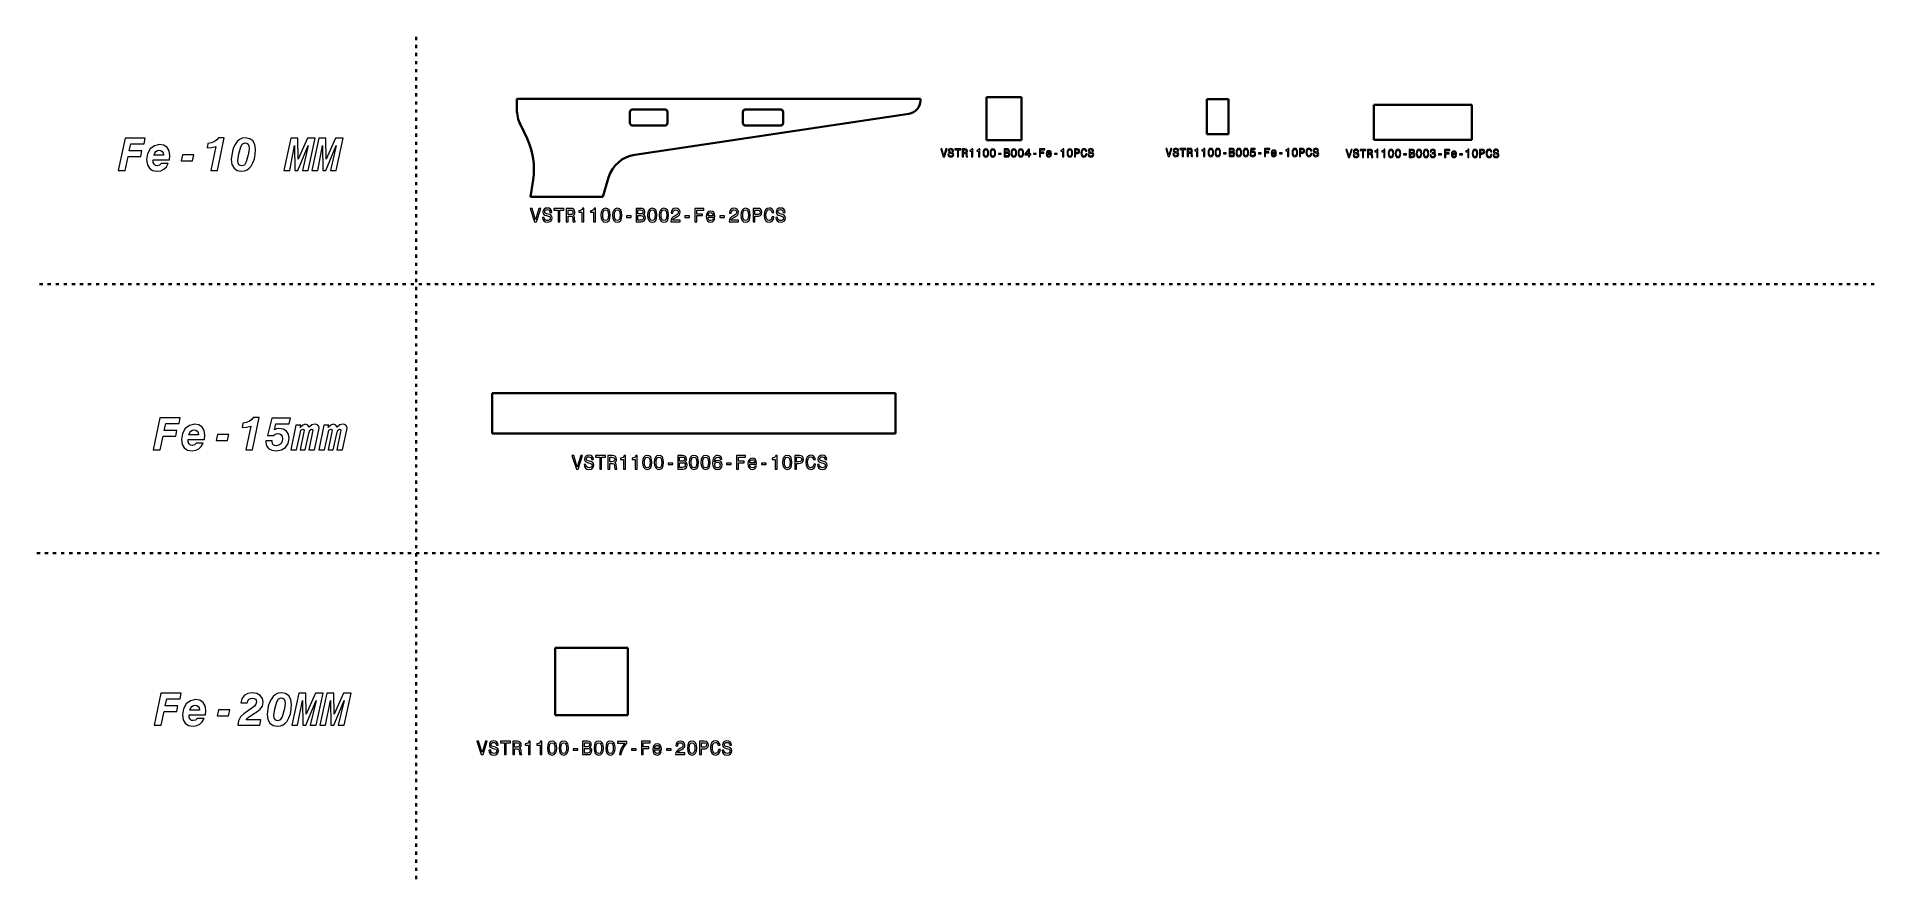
# Model space of a CAD drawing. Extents: x -2386 to 4464, y -2622 to 518.
import ezdxf

# ---------------------------------------------------------------- set-up
doc = ezdxf.new("R2010")
doc.units = 0
doc.linetypes.add('DASHSPACE', pattern=[30, 12, -18])

msp = doc.modelspace()

# ---------------------------------------------------------------- linework, layer by layer
at = {"color": 1, "linetype": 'DASHSPACE', "lineweight": 35}
for p, q in [((-976.5, 517.5), (-976.5, -2622.5)), ((-2376.5, -402.5), (4463.5, -402.5)), ((-2386.5, -1402.5), (4463.5, -1402.5))]:
    msp.add_line(p, q, dxfattribs=at)
at = {"color": 7, "lineweight": 35}
for p, q in [((898.5, 287.5), (-601.5, 287.5)), ((-601.5, 287.5), (-601.5, 247.520691)), ((1144.405884, 133.009277), (1144.405884, 293.009277)), ((1274.405884, 293.009277), (1144.405884, 293.009277)), ((1274.405884, 133.009277), (1274.405884, 293.009277)), ((1964.27124, 285.888672), (2044.27124, 285.888672)), ((1964.27124, 285.888672), (1964.27124, 155.888672)), ((2044.27124, 285.888672), (2044.27124, 155.888672)), ((-181.5, 197.5), (-181.5, 237.5)), ((-51.5, 247.5), (-171.5, 247.5)), ((-163.150726, 78.835236), (855.890503, 231.131958)), ((-41.5, 237.5), (-41.5, 197.5)), ((238.5, 197.5), (238.5, 237.5)), ((378.5, 247.5), (248.5, 247.5)), ((388.5, 237.5), (388.5, 197.5)), ((2584.125977, 134.444733), (2584.125977, 264.444733)), ((2949.125977, 264.444733), (2584.125977, 264.444733)), ((2949.125977, 134.444733), (2949.125977, 264.444733)), ((-563.634888, 138.807617), (-588.7995, 191.4776)), ((-171.5, 187.5), (-51.5, 187.5)), ((248.5, 187.5), (378.5, 187.5)), ((1964.27124, 155.888672), (2044.27124, 155.888672)), ((1274.405884, 133.009277), (1144.405884, 133.009277)), ((2949.125977, 134.444733), (2584.125977, 134.444733)), ((-551.5, -77.5), (-541.434937, -13.951599)), ((-281.5, -77.5), (-260.568298, -6.091705)), ((-551.5, -77.5), (-281.5, -77.5)), ((-693.862915, -807.446777), (806.137085, -807.446777)), ((-693.862915, -957.446777), (-693.862915, -807.446777)), ((806.137085, -807.446777), (806.137085, -957.446777)), ((806.137085, -957.446777), (-693.862915, -957.446777)), ((-458.999207, -1754.707886), (-188.999207, -1754.707886)), ((-458.999207, -2004.707886), (-458.999207, -1754.707886)), ((-188.999207, -1754.707886), (-188.999207, -2004.707886)), ((-188.999207, -2004.707886), (-458.999207, -2004.707886))]:
    msp.add_line(p, q, dxfattribs=at)
at = {"color": 7, "lineweight": 35, "ltscale": 0.172931}
msp.add_line((898.5, 280.582764), (898.5, 287.5), dxfattribs=at)
at = {"color": 5, "lineweight": 13}
for points in [[(-2084.079346, 20.98703), (-2058.488525, 20.98703), (-2047.422241, 72.514404), (-2000.217529, 72.514404), (-1995.894775, 93.782417), (-2042.926514, 93.782417), (-2037.393311, 119.373199), (-1987.595093, 119.373199), (-1983.272339, 140.98703), (-2058.661377, 140.98703)], [(-1739.468262, 20.98703), (-1715.087891, 20.98703), (-1689.670044, 141.851593), (-1711.629639, 141.851593), (-1717.508667, 134.070602), (-1725.80835, 128.018738), (-1736.874634, 123.695961), (-1750.361694, 121.275215), (-1753.301147, 104.675789), (-1737.047607, 105.713257), (-1720.793945, 109.517288)], [(-1663.387573, 61.275215), (-1660.966797, 42.600861), (-1653.358765, 28.94092), (-1641.255127, 20.814119), (-1624.65564, 17.874638), (-1614.453857, 19.257923), (-1604.943848, 22.716137), (-1596.644043, 28.768009), (-1589.727661, 36.89481), (-1582.984131, 49.344376), (-1577.623901, 64.214691), (-1574.338623, 80.641205), (-1572.955322, 98.105186), (-1575.549072, 116.779533), (-1582.984131, 130.439484), (-1595.087891, 138.739197), (-1611.514404, 141.67868), (-1623.099365, 140.122467), (-1633.128296, 135.453888), (-1642.119629, 127.845818), (-1649.55481, 117.471176), (-1655.087891, 105.713257), (-1659.583618, 91.707489)], [(-1467.998535, 20.98703), (-1446.384766, 20.98703), (-1428.747803, 112.975502), (-1427.364502, 20.98703), (-1416.29834, 20.98703), (-1377.566284, 112.975502), (-1399.353027, 20.98703), (-1377.739258, 20.98703), (-1351.802612, 140.98703), (-1379.814209, 140.98703), (-1414.39624, 62.139767), (-1415.779541, 140.98703), (-1442.407837, 140.98703)], [(-1363.906372, 20.98703), (-1342.29248, 20.98703), (-1324.65564, 112.975502), (-1323.272339, 20.98703), (-1312.206055, 20.98703), (-1273.474121, 112.975502), (-1295.260742, 20.98703), (-1273.646973, 20.98703), (-1247.710449, 140.98703), (-1275.721924, 140.98703), (-1310.304077, 62.139767), (-1311.687256, 140.98703), (-1338.315674, 140.98703)], [(-1954.39624, 59.89193), (-1893.358765, 59.89193), (-1891.802612, 75.799713), (-1894.569214, 93.263687), (-1902.350098, 106.231987), (-1914.453857, 114.185875), (-1930.534546, 117.125359), (-1949.381836, 112.629677), (-1964.598022, 100.525932), (-1974.626831, 82.370316), (-1978.257935, 59.719017), (-1975.664307, 41.909218), (-1968.229126, 28.768009), (-1955.952393, 20.814119), (-1939.525879, 17.874638), (-1925.520142, 19.776655), (-1913.935181, 24.791065), (-1904.943848, 33.609509), (-1898.200317, 45.886166), (-1924.136841, 45.886166), (-1930.880371, 40.180115), (-1938.661377, 38.278095), (-1945.404907, 39.488472), (-1950.419312, 43.465416), (-1953.531738, 49.86311), (-1954.39624, 58.681553)], [(-1951.283813, 77.701721), (-1948.171509, 85.482704), (-1943.675781, 91.188759), (-1937.969727, 94.646973), (-1931.744995, 96.030258), (-1925.174316, 94.819885), (-1920.332886, 91.361671), (-1917.220459, 85.655617), (-1916.010132, 77.701721)], [(-1849.612427, 56.260803), (-1807.768066, 56.260803), (-1803.099365, 78.566284), (-1844.770874, 78.566284)], [(-1611.860229, 123.177231), (-1605.462524, 121.793945), (-1600.966797, 118.162819), (-1598.373169, 111.765129), (-1597.508667, 102.773773), (-1598.373169, 91.707489), (-1600.44812, 78.912102), (-1608.056152, 52.110947), (-1614.972656, 40.871758), (-1624.136963, 37.240631), (-1630.70752, 38.451004), (-1635.203125, 42.08213), (-1637.969727, 48.306915), (-1638.834229, 57.298267), (-1635.894775, 82.02449), (-1628.286743, 108.306915), (-1621.370361, 119.373199)], [(-1954.079224, -1019.012939), (-1928.488525, -1019.012939), (-1917.422241, -967.485535), (-1870.217529, -967.485535), (-1865.894775, -946.217529), (-1912.926514, -946.217529), (-1907.393311, -920.62677), (-1857.595093, -920.62677), (-1853.272339, -899.012939), (-1928.661377, -899.012939)], [(-1824.39624, -980.108032), (-1763.358765, -980.108032), (-1761.802612, -964.200256), (-1764.569214, -946.736267), (-1772.350098, -933.768005), (-1784.453857, -925.814087), (-1800.534546, -922.874634), (-1819.381836, -927.3703), (-1834.598022, -939.47406), (-1844.626831, -957.629639), (-1848.257935, -980.280945), (-1845.664307, -998.090759), (-1838.229126, -1011.231934), (-1825.952393, -1019.185852), (-1809.525879, -1022.125305), (-1795.520142, -1020.223328), (-1783.935181, -1015.208923), (-1774.943848, -1006.390442), (-1768.200317, -994.113831), (-1794.136841, -994.113831), (-1800.880371, -999.819885), (-1808.661377, -1001.721863), (-1815.404907, -1000.511475), (-1820.419312, -996.534546), (-1823.531738, -990.136841), (-1824.39624, -981.31842)], [(-1821.283813, -962.298218), (-1818.171509, -954.517273), (-1813.675781, -948.811218), (-1807.969727, -945.353027), (-1801.744995, -943.969727), (-1795.174316, -945.180054), (-1790.332886, -948.638306), (-1787.220459, -954.34436), (-1786.010132, -962.298218)], [(-1609.468262, -1019.012939), (-1585.087891, -1019.012939), (-1559.670044, -898.148376), (-1581.629639, -898.148376), (-1587.508667, -905.929382), (-1595.80835, -911.981262), (-1606.874634, -916.304016), (-1620.361694, -918.724731), (-1623.301147, -935.324158), (-1607.047607, -934.286743), (-1590.793945, -930.482666)], [(-1534.943848, -985.468262), (-1535.289673, -990.655579), (-1532.696045, -1003.623901), (-1525.260742, -1013.65271), (-1512.984131, -1020.050415), (-1496.384766, -1022.47113), (-1476.327148, -1019.012939), (-1461.456787, -1009.157043), (-1451.946655, -994.632507), (-1448.661377, -976.304016), (-1451.255127, -960.39624), (-1458.517334, -948.638306), (-1470.275269, -941.54895), (-1486.355957, -938.955322), (-1495.520142, -940.165649), (-1503.128296, -943.623901), (-1497.422241, -921.31842), (-1447.796875, -921.31842), (-1443.646973, -901.260803), (-1512.465454, -901.260803), (-1528.718994, -965.064819), (-1506.586426, -965.064819), (-1500.015869, -959.531677), (-1491.197388, -957.456726), (-1483.589355, -958.840027), (-1478.056152, -962.47113), (-1474.598022, -968.52301), (-1473.214722, -976.304016), (-1474.943848, -987.024475), (-1479.266602, -995.669983), (-1486.355957, -1001.54895), (-1495.34729, -1003.623901), (-1502.263672, -1002.586426), (-1507.45105, -999.646973), (-1510.563477, -994.80542), (-1511.60083, -988.061951), (-1511.427979, -985.468262)], [(-1442.609619, -1019.012939), (-1420.995728, -1019.012939), (-1407.854492, -957.110901), (-1404.39624, -945.353027), (-1397.825684, -941.030212), (-1394.367432, -942.413513), (-1392.984131, -946.390442), (-1393.848755, -951.750671), (-1408.027344, -1019.012939), (-1388.315674, -1019.012939), (-1375.174316, -957.110901), (-1371.716187, -945.353027), (-1365.145508, -941.030212), (-1361.687378, -942.413513), (-1360.477051, -946.390442), (-1361.168701, -951.750671), (-1375.34729, -1019.012939), (-1353.906372, -1019.012939), (-1337.479858, -944.315552), (-1336.788208, -938.436584), (-1337.998535, -932.038879), (-1341.283936, -927.197388), (-1346.29834, -924.257874), (-1352.350098, -923.047546), (-1363.589355, -925.814087), (-1374.482666, -934.113831), (-1379.324219, -926.159912), (-1387.969727, -923.047546), (-1397.825684, -926.159912), (-1407.335693, -935.324158), (-1404.915039, -926.159912), (-1423.24353, -926.159912)], [(-1338.517334, -1019.012939), (-1316.903564, -1019.012939), (-1303.762207, -957.110901), (-1300.304077, -945.353027), (-1293.733398, -941.030212), (-1290.275269, -942.413513), (-1288.891968, -946.390442), (-1289.756592, -951.750671), (-1303.935181, -1019.012939), (-1284.223389, -1019.012939), (-1271.082153, -957.110901), (-1267.624023, -945.353027), (-1261.053345, -941.030212), (-1257.595215, -942.413513), (-1256.384766, -946.390442), (-1257.076416, -951.750671), (-1271.255127, -1019.012939), (-1249.814209, -1019.012939), (-1233.387695, -944.315552), (-1232.696045, -938.436584), (-1233.906372, -932.038879), (-1237.19165, -927.197388), (-1242.206055, -924.257874), (-1248.257935, -923.047546), (-1259.49707, -925.814087), (-1270.390503, -934.113831), (-1275.231934, -926.159912), (-1283.877563, -923.047546), (-1293.733398, -926.159912), (-1303.24353, -935.324158), (-1300.822754, -926.159912), (-1319.151367, -926.159912)], [(-1719.612427, -983.739136), (-1677.768066, -983.739136), (-1673.099365, -961.433716), (-1714.770874, -961.433716)], [(-1950.377197, -2042.912598), (-1924.786499, -2042.912598), (-1913.720215, -1991.385254), (-1866.515503, -1991.385254), (-1862.192749, -1970.117188), (-1909.224487, -1970.117188), (-1903.691406, -1944.526367), (-1853.893066, -1944.526367), (-1849.570313, -1922.912598), (-1924.959351, -1922.912598)], [(-1820.694214, -2004.00769), (-1759.656738, -2004.00769), (-1758.100586, -1988.099976), (-1760.867188, -1970.635986), (-1768.648071, -1957.667603), (-1780.751831, -1949.713745), (-1796.83252, -1946.774292), (-1815.67981, -1951.269897), (-1830.895996, -1963.373657), (-1840.924805, -1981.529297), (-1844.555908, -2004.180664), (-1841.96228, -2021.990356), (-1834.5271, -2035.131592), (-1822.250488, -2043.085449), (-1805.823975, -2046.025024), (-1791.818115, -2044.122925), (-1780.233154, -2039.108521), (-1771.241821, -2030.290161), (-1764.498291, -2018.013428), (-1790.434814, -2018.013428), (-1797.178345, -2023.719482), (-1804.959351, -2025.621582), (-1811.702881, -2024.411133), (-1816.717285, -2020.434204), (-1819.829712, -2014.036499), (-1820.694214, -2005.218018)], [(-1817.581787, -1986.197876), (-1814.469482, -1978.41687), (-1809.973755, -1972.710815), (-1804.2677, -1969.252686), (-1798.042969, -1967.869385), (-1791.47229, -1969.079712), (-1786.630859, -1972.537964), (-1783.518433, -1978.244019), (-1782.308105, -1986.197876)], [(-1715.9104, -2007.638794), (-1674.065918, -2007.638794), (-1669.397461, -1985.333374), (-1711.068848, -1985.333374)], [(-1553.893066, -2022.682007), (-1607.841187, -2022.682007), (-1605.766357, -2018.705078), (-1601.27063, -2014.036499), (-1585.189941, -2002.970215), (-1568.936279, -1992.941406), (-1556.140869, -1983.085449), (-1547.841187, -1971.673462), (-1544.72876, -1956.803101), (-1547.668335, -1942.970215), (-1556.140869, -1932.076904), (-1569.109253, -1924.987549), (-1586.054443, -1922.393921), (-1602.308105, -1924.987549), (-1615.103516, -1932.249756), (-1623.921875, -1944.00769), (-1628.071777, -1959.742554), (-1604.037109, -1959.742554), (-1601.443481, -1951.788696), (-1597.639526, -1946.082642), (-1592.452148, -1942.797363), (-1585.535767, -1941.586914), (-1578.792236, -1942.62439), (-1573.777832, -1945.563843), (-1570.665405, -1949.713745), (-1569.455078, -1955.073975), (-1571.702881, -1964.411133), (-1577.754761, -1972.019287), (-1587.437744, -1979.281494), (-1600.060303, -1987.581177), (-1616.83252, -1999.684937), (-1628.936279, -2011.961548), (-1636.544434, -2026.140259), (-1639.483887, -2042.912598), (-1557.697144, -2042.912598)], [(-1529.685547, -2002.62439), (-1527.264893, -2021.298706), (-1519.656738, -2034.95874), (-1507.552979, -2043.085449), (-1490.953613, -2046.025024), (-1480.751831, -2044.641724), (-1471.241821, -2041.183472), (-1462.942139, -2035.131592), (-1456.025635, -2027.004761), (-1449.282104, -2014.555298), (-1443.921875, -1999.684937), (-1440.636597, -1983.258423), (-1439.253296, -1965.794434), (-1441.846924, -1947.120117), (-1449.282104, -1933.460205), (-1461.385864, -1925.1604), (-1477.812378, -1922.220947), (-1489.397461, -1923.7771), (-1499.42627, -1928.445801), (-1508.417603, -1936.053833), (-1515.852783, -1946.428467), (-1521.385864, -1958.186401), (-1525.881592, -1972.192139)], [(-1478.158203, -1940.722412), (-1471.760498, -1942.105713), (-1467.264893, -1945.736816), (-1464.671143, -1952.134521), (-1463.806641, -1961.125854), (-1464.671143, -1972.192139), (-1466.746094, -1984.987549), (-1474.354248, -2011.788696), (-1481.27063, -2023.027832), (-1490.434814, -2026.658936), (-1497.005493, -2025.448608), (-1501.501221, -2021.817505), (-1504.2677, -2015.592773), (-1505.132324, -2006.601318), (-1502.192871, -1981.875122), (-1494.584717, -1955.592773), (-1487.668335, -1944.526367)], [(-1438.388794, -2042.912598), (-1416.774902, -2042.912598), (-1399.138062, -1950.924072), (-1397.754761, -2042.912598), (-1386.688477, -2042.912598), (-1347.956543, -1950.924072), (-1369.743164, -2042.912598), (-1348.129395, -2042.912598), (-1322.192871, -1922.912598), (-1350.204346, -1922.912598), (-1384.786499, -2001.759888), (-1386.169678, -1922.912598), (-1412.798096, -1922.912598)], [(-1334.296631, -2042.912598), (-1312.682739, -2042.912598), (-1295.045898, -1950.924072), (-1293.662598, -2042.912598), (-1282.596191, -2042.912598), (-1243.864258, -1950.924072), (-1265.651001, -2042.912598), (-1244.037109, -2042.912598), (-1218.100586, -1922.912598), (-1246.112061, -1922.912598), (-1280.694336, -2001.759888), (-1282.077515, -1922.912598), (-1308.705811, -1922.912598)]]:
    msp.add_lwpolyline(points, close=True, dxfattribs=at)
at = {"color": 7, "lineweight": 13}
for points in [[(993.521057, 100.949295), (985.999451, 75.401741), (978.261719, 100.949295), (974.15509, 100.949295), (983.838074, 70.906067), (988.160828, 70.906067), (997.627686, 100.949295)], [(1005.192505, 80.805206), (1001.258789, 80.805206), (1002.123352, 76.223068), (1004.284729, 72.851311), (1007.613281, 70.819611), (1012.108948, 70.08474), (1016.561401, 70.776382), (1019.889954, 72.678398), (1022.008057, 75.66111), (1022.786194, 79.594826), (1022.137756, 83.139496), (1020.322205, 85.430565), (1017.382751, 86.943527), (1013.449036, 88.067451), (1010.077271, 88.888779), (1007.87262, 89.839783), (1006.619019, 91.223068), (1006.22998, 93.384453), (1006.619019, 95.329697), (1007.742981, 96.799438), (1009.472046, 97.793671), (1011.849609, 98.139496), (1014.270325, 97.707222), (1016.172363, 96.54007), (1017.425964, 94.594826), (1018.031128, 91.957939), (1021.964844, 91.957939), (1021.964844, 92.044395), (1021.273193, 96.107796), (1019.241516, 99.133728), (1016.042664, 101.035751), (1011.71991, 101.684166), (1007.829407, 101.035751), (1004.803467, 99.220184), (1002.858215, 96.410385), (1002.166565, 92.779266), (1002.728577, 89.537193), (1004.371216, 87.332581), (1006.964844, 85.862839), (1010.509521, 84.738922), (1014.010986, 83.744682), (1016.647827, 82.793671), (1018.247253, 81.410393), (1018.809265, 79.162552), (1018.290527, 76.871483), (1016.950439, 75.14238), (1014.918762, 74.061684), (1012.28186, 73.715866), (1009.342407, 74.191368), (1007.094543, 75.574654), (1005.66803, 77.822495)], [(1036.057129, 70.906067), (1040.034058, 70.906067), (1040.034058, 97.27494), (1049.111816, 97.27494), (1049.111816, 100.906067), (1026.936035, 100.906067), (1026.936035, 97.27494), (1036.057129, 97.27494)], [(1054.428833, 70.906067), (1058.448975, 70.906067), (1058.448975, 83.57177), (1062.555664, 83.57177), (1065.581543, 83.442093), (1067.483643, 82.836899), (1068.520996, 81.410393), (1068.953369, 78.859955), (1069.169434, 74.969467), (1069.428833, 72.419037), (1069.94751, 70.906067), (1074.48645, 70.906067), (1074.48645, 71.727394), (1073.492188, 72.937767), (1073.146362, 75.185608), (1072.843872, 80.027107), (1072.108887, 83.614998), (1071.114746, 84.738922), (1069.558472, 85.560242), (1071.287598, 86.640938), (1072.498047, 88.153908), (1073.276123, 90.055923), (1073.5354, 92.346985), (1072.930298, 95.978111), (1071.201172, 98.701454), (1068.348145, 100.344109), (1064.457642, 100.906067), (1054.428833, 100.906067)], [(1063.33374, 97.231712), (1065.970581, 96.972351), (1067.829346, 96.151024), (1068.996582, 94.638054), (1069.38562, 92.260536), (1068.953369, 89.753326), (1067.786133, 88.240356), (1065.797729, 87.462265), (1063.074341, 87.246124), (1058.448975, 87.246124), (1058.448975, 97.231712)], [(1089.313599, 70.906067), (1093.247314, 70.906067), (1093.247314, 101.122208), (1090.307861, 101.122208), (1089.529663, 98.485321), (1087.973511, 96.712982), (1085.595947, 95.675522), (1082.310669, 95.329697), (1082.310669, 92.260536), (1089.313599, 92.260536)], [(1115.33667, 70.906067), (1119.270264, 70.906067), (1119.270264, 101.122208), (1116.330811, 101.122208), (1115.552734, 98.485321), (1113.996582, 96.712982), (1111.619019, 95.675522), (1108.33374, 95.329697), (1108.33374, 92.260536), (1115.33667, 92.260536)], [(1131.719849, 85.560242), (1132.368286, 78.773499), (1134.400024, 73.932007), (1137.64209, 70.992523), (1142.137695, 70.041512), (1146.59021, 70.992523), (1149.832275, 73.932007), (1151.820801, 78.773499), (1152.512451, 85.560242), (1151.820801, 92.303757), (1150.99939, 94.983879), (1149.832275, 97.188492), (1146.59021, 100.127968), (1142.137695, 101.122208), (1137.64209, 100.127968), (1134.400024, 97.145264), (1132.368286, 92.303757)], [(1135.869751, 85.560242), (1136.215576, 90.790794), (1137.296265, 94.551598), (1139.241455, 96.75621), (1142.137695, 97.534309), (1144.990723, 96.75621), (1146.936035, 94.551598), (1148.016724, 90.790794), (1148.362549, 85.560242), (1148.016724, 80.286469), (1146.936035, 76.525665), (1144.990723, 74.321053), (1142.137695, 73.586182), (1139.241455, 74.321053), (1137.296265, 76.525665), (1136.215576, 80.286469)], [(1157.74292, 85.560242), (1158.391357, 78.773499), (1160.423096, 73.932007), (1163.665161, 70.992523), (1168.160767, 70.041512), (1172.613281, 70.992523), (1175.855347, 73.932007), (1177.84375, 78.773499), (1178.5354, 85.560242), (1177.84375, 92.303757), (1177.022461, 94.983879), (1175.855347, 97.188492), (1172.613281, 100.127968), (1168.160767, 101.122208), (1163.665161, 100.127968), (1160.423096, 97.145264), (1158.391357, 92.303757)], [(1161.892822, 85.560242), (1162.238647, 90.790794), (1163.319336, 94.551598), (1165.264526, 96.75621), (1168.160767, 97.534309), (1171.013794, 96.75621), (1172.959106, 94.551598), (1174.039795, 90.790794), (1174.38562, 85.560242), (1174.039795, 80.286469), (1172.959106, 76.525665), (1171.013794, 74.321053), (1168.160767, 73.586182), (1165.264526, 74.321053), (1163.319336, 76.525665), (1162.238647, 80.286469)], [(1188.953369, 80.805206), (1199.414429, 80.805206), (1199.414429, 84.220184), (1188.953369, 84.220184)], [(1225.610352, 87.11644), (1228.636353, 89.623642), (1229.414429, 91.309525), (1229.673828, 93.384453), (1229.111816, 96.626526), (1227.425903, 98.960823), (1224.702637, 100.387337), (1220.89856, 100.906067), (1210.221313, 100.906067), (1210.221313, 70.906067), (1221.503784, 70.906067), (1225.523926, 71.511253), (1228.506592, 73.283585), (1230.365479, 76.093384), (1231.013916, 79.897423), (1230.624756, 82.447853), (1229.587402, 84.56601), (1227.901489, 86.122208)], [(1220.077271, 88.456497), (1214.198242, 88.456497), (1214.198242, 97.318169), (1220.423096, 97.318169), (1222.757324, 97.058807), (1224.400024, 96.280708), (1225.394287, 94.940651), (1225.740112, 92.952179), (1225.351074, 90.963699), (1224.313599, 89.580414), (1222.54126, 88.715866)], [(1221.02832, 74.493965), (1214.198242, 74.493965), (1214.198242, 84.825378), (1220.63916, 84.825378), (1223.362549, 84.522781), (1225.307861, 83.614998), (1226.474976, 82.058807), (1226.864014, 79.810966), (1226.474976, 77.433441), (1225.394287, 75.790794), (1223.578735, 74.796555)], [(1235.812134, 85.560242), (1236.460449, 78.773499), (1238.492188, 73.932007), (1241.734253, 70.992523), (1246.22998, 70.041512), (1250.682373, 70.992523), (1253.924561, 73.932007), (1255.912964, 78.773499), (1256.604614, 85.560242), (1255.912964, 92.303757), (1255.091675, 94.983879), (1253.924561, 97.188492), (1250.682373, 100.127968), (1246.22998, 101.122208), (1241.734253, 100.127968), (1238.492188, 97.145264), (1236.460449, 92.303757)], [(1239.961914, 85.560242), (1240.307739, 90.790794), (1241.388428, 94.551598), (1243.33374, 96.75621), (1246.22998, 97.534309), (1249.083008, 96.75621), (1251.028198, 94.551598), (1252.108887, 90.790794), (1252.454712, 85.560242), (1252.108887, 80.286469), (1251.028198, 76.525665), (1249.083008, 74.321053), (1246.22998, 73.586182), (1243.33374, 74.321053), (1241.388428, 76.525665), (1240.307739, 80.286469)], [(1261.835205, 85.560242), (1262.483521, 78.773499), (1264.515259, 73.932007), (1267.757324, 70.992523), (1272.253052, 70.041512), (1276.705444, 70.992523), (1279.94751, 73.932007), (1281.936035, 78.773499), (1282.627686, 85.560242), (1281.936035, 92.303757), (1281.114746, 94.983879), (1279.94751, 97.188492), (1276.705444, 100.127968), (1272.253052, 101.122208), (1267.757324, 100.127968), (1264.515259, 97.145264), (1262.483521, 92.303757)], [(1265.984985, 85.560242), (1266.330811, 90.790794), (1267.411499, 94.551598), (1269.356689, 96.75621), (1272.253052, 97.534309), (1275.106079, 96.75621), (1277.05127, 94.551598), (1278.131958, 90.790794), (1278.477783, 85.560242), (1278.131958, 80.286469), (1277.05127, 76.525665), (1275.106079, 74.321053), (1272.253052, 73.586182), (1269.356689, 74.321053), (1267.411499, 76.525665), (1266.330811, 80.286469)], [(1300.653564, 70.906067), (1304.544067, 70.906067), (1304.544067, 78.341225), (1308.823608, 78.341225), (1308.823608, 81.799438), (1304.544067, 81.799438), (1304.544067, 100.257652), (1300.610352, 100.257652), (1287.469116, 82.145264), (1287.469116, 78.341225), (1300.653564, 78.341225)], [(1291.10022, 81.799438), (1300.653564, 95.24324), (1300.653564, 81.799438)], [(1319.068604, 80.805206), (1329.529663, 80.805206), (1329.529663, 84.220184), (1319.068604, 84.220184)], [(1341.460449, 70.906067), (1345.480713, 70.906067), (1345.480713, 84.695694), (1358.103149, 84.695694), (1358.103149, 88.283585), (1345.480713, 88.283585), (1345.480713, 97.27494), (1360.99939, 97.27494), (1360.99939, 100.906067), (1341.460449, 100.906067)], [(1370.725586, 81.410393), (1385.94165, 81.410393), (1385.984985, 83.182724), (1385.293335, 88.153908), (1383.391357, 91.871483), (1380.365356, 94.119324), (1376.345215, 94.940651), (1372.411499, 94.076096), (1369.385498, 91.65535), (1367.440308, 87.721626), (1366.748657, 82.534309), (1367.397095, 77.217308), (1369.342285, 73.326813), (1372.324951, 70.906067), (1376.215454, 70.08474), (1379.58728, 70.646698), (1382.35376, 72.11644), (1384.385498, 74.450737), (1385.552734, 77.563126), (1381.79187, 77.563126), (1381.013794, 75.834023), (1379.889893, 74.537193), (1376.69104, 73.499725), (1374.227051, 73.975235), (1372.368164, 75.488197), (1371.157837, 77.952179), (1370.725586, 81.280708)], [(1370.725586, 84.609238), (1371.20105, 87.591949), (1372.368164, 89.796555), (1374.140625, 91.136612), (1376.474854, 91.612122), (1378.765869, 91.136612), (1380.53833, 89.796555), (1381.618896, 87.591949), (1382.008057, 84.609238)], [(1397.137695, 80.805206), (1407.598755, 80.805206), (1407.598755, 84.220184), (1397.137695, 84.220184)], [(1427.613159, 70.906067), (1431.546875, 70.906067), (1431.546875, 101.122208), (1428.607422, 101.122208), (1427.829346, 98.485321), (1426.273071, 96.712982), (1423.895508, 95.675522), (1420.610352, 95.329697), (1420.610352, 92.260536), (1427.613159, 92.260536)], [(1443.99646, 85.560242), (1444.644775, 78.773499), (1446.676514, 73.932007), (1449.918579, 70.992523), (1454.414307, 70.041512), (1458.866699, 70.992523), (1462.108887, 73.932007), (1464.09729, 78.773499), (1464.78894, 85.560242), (1464.09729, 92.303757), (1463.276001, 94.983879), (1462.108887, 97.188492), (1458.866699, 100.127968), (1454.414307, 101.122208), (1449.918579, 100.127968), (1446.676514, 97.145264), (1444.644775, 92.303757)], [(1448.14624, 85.560242), (1448.492065, 90.790794), (1449.572754, 94.551598), (1451.518066, 96.75621), (1454.414307, 97.534309), (1457.267334, 96.75621), (1459.212524, 94.551598), (1460.293213, 90.790794), (1460.639038, 85.560242), (1460.293213, 80.286469), (1459.212524, 76.525665), (1457.267334, 74.321053), (1454.414307, 73.586182), (1451.518066, 74.321053), (1449.572754, 76.525665), (1448.492065, 80.286469)], [(1471.316284, 70.906067), (1475.293213, 70.906067), (1475.293213, 83.57177), (1479.702393, 83.57177), (1484.154907, 83.78791), (1487.699585, 85.30088), (1489.990723, 88.240356), (1490.768799, 92.260536), (1490.163574, 95.978111), (1488.434448, 98.701454), (1485.581421, 100.344109), (1481.690918, 100.906067), (1471.316284, 100.906067)], [(1480.610229, 97.231712), (1483.203857, 96.972351), (1485.105957, 96.151024), (1486.229858, 94.638054), (1486.618896, 92.260536), (1486.186646, 89.753326), (1485.019531, 88.240356), (1483.031006, 87.462265), (1480.307617, 87.246124), (1475.293213, 87.246124), (1475.293213, 97.231712)], [(1513.463257, 82.058807), (1512.598633, 78.427681), (1511.172119, 75.834023), (1509.183716, 74.234596), (1506.849365, 73.715866), (1504.039551, 74.493965), (1501.834961, 76.828255), (1500.365234, 80.632294), (1499.889771, 85.906067), (1500.365234, 91.136612), (1501.791748, 94.983879), (1503.996338, 97.318169), (1506.849365, 98.139496), (1508.924316, 97.707222), (1510.696777, 96.496841), (1512.079956, 94.551598), (1513.031006, 91.871483), (1517.137695, 91.871483), (1515.84082, 95.978111), (1513.593018, 99.0905), (1510.523804, 101.035751), (1506.849365, 101.727394), (1502.267334, 100.646698), (1498.765869, 97.620766), (1496.518066, 92.649582), (1495.73999, 85.906067), (1496.518066, 79.162552), (1498.765869, 74.191368), (1502.267334, 71.122208), (1506.849365, 70.08474), (1510.869629, 70.906067), (1514.111694, 73.197136), (1516.402832, 76.957939), (1517.613037, 82.058807)], [(1525.653564, 80.805206), (1521.719727, 80.805206), (1522.584229, 76.223068), (1524.745728, 72.851311), (1528.074219, 70.819611), (1532.569824, 70.08474), (1537.022339, 70.776382), (1540.35083, 72.678398), (1542.468994, 75.66111), (1543.24707, 79.594826), (1542.598755, 83.139496), (1540.783203, 85.430565), (1537.84375, 86.943527), (1533.909912, 88.067451), (1530.538208, 88.888779), (1528.333618, 89.839783), (1527.080078, 91.223068), (1526.690918, 93.384453), (1527.080078, 95.329697), (1528.203857, 96.799438), (1529.933105, 97.793671), (1532.310547, 98.139496), (1534.731201, 97.707222), (1536.633301, 96.54007), (1537.886963, 94.594826), (1538.492188, 91.957939), (1542.425781, 91.957939), (1542.425781, 92.044395), (1541.734131, 96.107796), (1539.702393, 99.133728), (1536.503662, 101.035751), (1532.180908, 101.684166), (1528.290283, 101.035751), (1525.264404, 99.220184), (1523.319214, 96.410385), (1522.627563, 92.779266), (1523.189453, 89.537193), (1524.832153, 87.332581), (1527.425781, 85.862839), (1530.970459, 84.738922), (1534.471924, 83.744682), (1537.108887, 82.793671), (1538.708252, 81.410393), (1539.270264, 79.162552), (1538.751465, 76.871483), (1537.411377, 75.14238), (1535.379639, 74.061684), (1532.742798, 73.715866), (1529.803345, 74.191368), (1527.55542, 75.574654), (1526.128906, 77.822495)], [(1830.03125, 102.508072), (1822.509644, 76.960518), (1814.771973, 102.508072), (1810.665283, 102.508072), (1820.348267, 72.464844), (1824.671021, 72.464844), (1834.137939, 102.508072)], [(1841.702759, 82.363983), (1837.769043, 82.363983), (1838.633667, 77.781845), (1840.795044, 74.410088), (1844.123535, 72.378387), (1848.619263, 71.643517), (1853.071655, 72.335159), (1856.400146, 74.237175), (1858.518311, 77.219887), (1859.296387, 81.153603), (1858.648071, 84.698273), (1856.83252, 86.989342), (1853.892944, 88.502304), (1849.959229, 89.626228), (1846.587524, 90.447556), (1844.382935, 91.39856), (1843.129272, 92.781845), (1842.740234, 94.94323), (1843.129272, 96.888474), (1844.253174, 98.358215), (1845.9823, 99.352448), (1848.359863, 99.698273), (1850.78064, 99.265999), (1852.682617, 98.098846), (1853.936157, 96.153603), (1854.541382, 93.516716), (1858.475098, 93.516716), (1858.475098, 93.603172), (1857.783447, 97.666573), (1855.751709, 100.692505), (1852.552979, 102.594528), (1848.230103, 103.242943), (1844.339722, 102.594528), (1841.313721, 100.778961), (1839.36853, 97.969162), (1838.67688, 94.338043), (1839.23877, 91.09597), (1840.88147, 88.891357), (1843.475098, 87.421616), (1847.019775, 86.297699), (1850.52124, 85.303459), (1853.158081, 84.352448), (1854.757568, 82.96917), (1855.319458, 80.721329), (1854.800781, 78.43026), (1853.460693, 76.701157), (1851.428955, 75.620461), (1848.792114, 75.274643), (1845.852661, 75.750145), (1843.604736, 77.13343), (1842.178223, 79.381271)], [(1872.567383, 72.464844), (1876.544312, 72.464844), (1876.544312, 98.833717), (1885.62207, 98.833717), (1885.62207, 102.464844), (1863.446289, 102.464844), (1863.446289, 98.833717), (1872.567383, 98.833717)], [(1890.939087, 72.464844), (1894.959229, 72.464844), (1894.959229, 85.130547), (1899.065918, 85.130547), (1902.091797, 85.00087), (1903.993896, 84.395676), (1905.03125, 82.96917), (1905.463623, 80.418732), (1905.679688, 76.528244), (1905.939087, 73.977814), (1906.457764, 72.464844), (1910.996704, 72.464844), (1910.996704, 73.286171), (1910.002441, 74.496544), (1909.656616, 76.744385), (1909.354126, 81.585884), (1908.619141, 85.173775), (1907.625, 86.297699), (1906.068726, 87.119019), (1907.797852, 88.199715), (1909.008301, 89.712685), (1909.786377, 91.6147), (1910.045654, 93.905762), (1909.440552, 97.536888), (1907.711426, 100.260231), (1904.858398, 101.902885), (1900.967896, 102.464844), (1890.939087, 102.464844)], [(1899.843994, 98.790489), (1902.480835, 98.531128), (1904.3396, 97.709801), (1905.506836, 96.196831), (1905.895874, 93.819313), (1905.463623, 91.312103), (1904.296387, 89.799133), (1902.307983, 89.021042), (1899.584595, 88.804901), (1894.959229, 88.804901), (1894.959229, 98.790489)], [(1925.823853, 72.464844), (1929.757568, 72.464844), (1929.757568, 102.680984), (1926.818115, 102.680984), (1926.039917, 100.044098), (1924.483765, 98.271759), (1922.106201, 97.234299), (1918.820923, 96.888474), (1918.820923, 93.819313), (1925.823853, 93.819313)], [(1951.846924, 72.464844), (1955.780518, 72.464844), (1955.780518, 102.680984), (1952.841064, 102.680984), (1952.062988, 100.044098), (1950.506836, 98.271759), (1948.129272, 97.234299), (1944.843994, 96.888474), (1944.843994, 93.819313), (1951.846924, 93.819313)], [(1968.230103, 87.119019), (1968.87854, 80.332275), (1970.910278, 75.490784), (1974.152344, 72.5513), (1978.647949, 71.600288), (1983.100464, 72.5513), (1986.342529, 75.490784), (1988.331055, 80.332275), (1989.022705, 87.119019), (1988.331055, 93.862534), (1987.509644, 96.542656), (1986.342529, 98.747269), (1983.100464, 101.686745), (1978.647949, 102.680984), (1974.152344, 101.686745), (1970.910278, 98.704041), (1968.87854, 93.862534)], [(1972.380005, 87.119019), (1972.72583, 92.349571), (1973.806519, 96.110374), (1975.751709, 98.314987), (1978.647949, 99.093086), (1981.500977, 98.314987), (1983.446289, 96.110374), (1984.526978, 92.349571), (1984.872803, 87.119019), (1984.526978, 81.845245), (1983.446289, 78.084442), (1981.500977, 75.879829), (1978.647949, 75.144958), (1975.751709, 75.879829), (1973.806519, 78.084442), (1972.72583, 81.845245)], [(1994.253174, 87.119019), (1994.901611, 80.332275), (1996.93335, 75.490784), (2000.175415, 72.5513), (2004.671021, 71.600288), (2009.123535, 72.5513), (2012.365601, 75.490784), (2014.354004, 80.332275), (2015.045654, 87.119019), (2014.354004, 93.862534), (2013.532715, 96.542656), (2012.365601, 98.747269), (2009.123535, 101.686745), (2004.671021, 102.680984), (2000.175415, 101.686745), (1996.93335, 98.704041), (1994.901611, 93.862534)], [(1998.403076, 87.119019), (1998.748901, 92.349571), (1999.82959, 96.110374), (2001.77478, 98.314987), (2004.671021, 99.093086), (2007.524048, 98.314987), (2009.46936, 96.110374), (2010.550049, 92.349571), (2010.895874, 87.119019), (2010.550049, 81.845245), (2009.46936, 78.084442), (2007.524048, 75.879829), (2004.671021, 75.144958), (2001.77478, 75.879829), (1999.82959, 78.084442), (1998.748901, 81.845245)], [(2025.463623, 82.363983), (2035.924683, 82.363983), (2035.924683, 85.778961), (2025.463623, 85.778961)], [(2062.120605, 88.675217), (2065.146484, 91.182419), (2065.924805, 92.868301), (2066.184082, 94.94323), (2065.62207, 98.185303), (2063.936279, 100.5196), (2061.212891, 101.946114), (2057.408936, 102.464844), (2046.731567, 102.464844), (2046.731567, 72.464844), (2058.013916, 72.464844), (2062.03418, 73.07003), (2065.016846, 74.842361), (2066.875732, 77.652161), (2067.52417, 81.4562), (2067.13501, 84.00663), (2066.097656, 86.124786), (2064.411621, 87.680984)], [(2056.587402, 90.015274), (2050.708496, 90.015274), (2050.708496, 98.876945), (2056.93335, 98.876945), (2059.267578, 98.617584), (2060.910156, 97.839485), (2061.904541, 96.499428), (2062.250244, 94.510956), (2061.861328, 92.522476), (2060.82373, 91.139191), (2059.051514, 90.274643)], [(2057.538574, 76.052742), (2050.708496, 76.052742), (2050.708496, 86.384155), (2057.149414, 86.384155), (2059.872803, 86.081558), (2061.818115, 85.173775), (2062.985107, 83.617584), (2063.374268, 81.369743), (2062.985107, 78.992218), (2061.904541, 77.349571), (2060.088867, 76.355331)], [(2072.322266, 87.119019), (2072.970703, 80.332275), (2075.002441, 75.490784), (2078.244629, 72.5513), (2082.740234, 71.600288), (2087.192627, 72.5513), (2090.434814, 75.490784), (2092.42334, 80.332275), (2093.114746, 87.119019), (2092.42334, 93.862534), (2091.601807, 96.542656), (2090.434814, 98.747269), (2087.192627, 101.686745), (2082.740234, 102.680984), (2078.244629, 101.686745), (2075.002441, 98.704041), (2072.970703, 93.862534)], [(2076.472168, 87.119019), (2076.818115, 92.349571), (2077.898682, 96.110374), (2079.843994, 98.314987), (2082.740234, 99.093086), (2085.593262, 98.314987), (2087.538574, 96.110374), (2088.619141, 92.349571), (2088.965088, 87.119019), (2088.619141, 81.845245), (2087.538574, 78.084442), (2085.593262, 75.879829), (2082.740234, 75.144958), (2079.843994, 75.879829), (2077.898682, 78.084442), (2076.818115, 81.845245)], [(2098.345459, 87.119019), (2098.993896, 80.332275), (2101.025391, 75.490784), (2104.267578, 72.5513), (2108.763184, 71.600288), (2113.21582, 72.5513), (2116.457764, 75.490784), (2118.446289, 80.332275), (2119.137939, 87.119019), (2118.446289, 93.862534), (2117.625, 96.542656), (2116.457764, 98.747269), (2113.21582, 101.686745), (2108.763184, 102.680984), (2104.267578, 101.686745), (2101.025391, 98.704041), (2098.993896, 93.862534)], [(2102.495361, 87.119019), (2102.841064, 92.349571), (2103.921875, 96.110374), (2105.866943, 98.314987), (2108.763184, 99.093086), (2111.616211, 98.314987), (2113.561523, 96.110374), (2114.642334, 92.349571), (2114.988037, 87.119019), (2114.642334, 81.845245), (2113.561523, 78.084442), (2111.616211, 75.879829), (2108.763184, 75.144958), (2105.866943, 75.879829), (2103.921875, 78.084442), (2102.841064, 81.845245)], [(2124.065918, 80.289047), (2125.016846, 76.744385), (2127.13501, 73.977814), (2130.247314, 72.248703), (2134.224365, 71.600288), (2138.590332, 72.378387), (2142.005371, 74.496544), (2144.166748, 77.868301), (2144.988037, 82.191071), (2144.253174, 86.211243), (2142.178223, 89.366859), (2138.936035, 91.39856), (2134.743164, 92.13343), (2131.500977, 91.6147), (2128.993896, 90.188187), (2130.204102, 98.271759), (2143.345459, 98.271759), (2143.345459, 101.816429), (2127.307861, 101.816429), (2124.93042, 85.908646), (2128.388672, 85.908646), (2130.895752, 87.940346), (2134.094727, 88.675217), (2136.861328, 88.199715), (2138.979492, 86.816429), (2140.319336, 84.698273), (2140.794922, 81.97493), (2140.319336, 79.251587), (2138.936035, 77.13343), (2136.817871, 75.793373), (2134.094727, 75.317871), (2131.803711, 75.620461), (2130.03125, 76.6147), (2128.734375, 78.170898), (2128.085938, 80.289047)], [(2155.578857, 82.363983), (2166.039795, 82.363983), (2166.039795, 85.778961), (2155.578857, 85.778961)], [(2177.970703, 72.464844), (2181.990967, 72.464844), (2181.990967, 86.254471), (2194.613281, 86.254471), (2194.613281, 89.842361), (2181.990967, 89.842361), (2181.990967, 98.833717), (2197.509521, 98.833717), (2197.509521, 102.464844), (2177.970703, 102.464844)], [(2207.23584, 82.96917), (2222.451904, 82.96917), (2222.495117, 84.741501), (2221.803467, 89.712685), (2219.901611, 93.43026), (2216.875488, 95.678101), (2212.855469, 96.499428), (2208.921631, 95.634872), (2205.895752, 93.214127), (2203.950439, 89.280403), (2203.258789, 84.093086), (2203.907227, 78.776085), (2205.852539, 74.88559), (2208.835205, 72.464844), (2212.72583, 71.643517), (2216.097412, 72.205475), (2218.864014, 73.675217), (2220.895752, 76.009514), (2222.062988, 79.121902), (2218.302246, 79.121902), (2217.523926, 77.392799), (2216.400146, 76.09597), (2213.201172, 75.058502), (2210.737305, 75.534012), (2208.878418, 77.046974), (2207.668213, 79.510956), (2207.23584, 82.839485)], [(2207.23584, 86.168015), (2207.711426, 89.150726), (2208.878418, 91.355331), (2210.650879, 92.695389), (2212.985107, 93.170898), (2215.276123, 92.695389), (2217.048584, 91.355331), (2218.12915, 89.150726), (2218.518311, 86.168015)], [(2233.647949, 82.363983), (2244.108887, 82.363983), (2244.108887, 85.778961), (2233.647949, 85.778961)], [(2264.123535, 72.464844), (2268.057129, 72.464844), (2268.057129, 102.680984), (2265.117676, 102.680984), (2264.3396, 100.044098), (2262.783447, 98.271759), (2260.405762, 97.234299), (2257.120605, 96.888474), (2257.120605, 93.819313), (2264.123535, 93.819313)], [(2280.506592, 87.119019), (2281.155029, 80.332275), (2283.186768, 75.490784), (2286.428955, 72.5513), (2290.924561, 71.600288), (2295.376953, 72.5513), (2298.619141, 75.490784), (2300.607422, 80.332275), (2301.299316, 87.119019), (2300.607422, 93.862534), (2299.786133, 96.542656), (2298.619141, 98.747269), (2295.376953, 101.686745), (2290.924561, 102.680984), (2286.428955, 101.686745), (2283.186768, 98.704041), (2281.155029, 93.862534)], [(2284.656494, 87.119019), (2285.002441, 92.349571), (2286.083008, 96.110374), (2288.02832, 98.314987), (2290.924561, 99.093086), (2293.777588, 98.314987), (2295.7229, 96.110374), (2296.803467, 92.349571), (2297.149414, 87.119019), (2296.803467, 81.845245), (2295.7229, 78.084442), (2293.777588, 75.879829), (2290.924561, 75.144958), (2288.02832, 75.879829), (2286.083008, 78.084442), (2285.002441, 81.845245)], [(2307.82666, 72.464844), (2311.803467, 72.464844), (2311.803467, 85.130547), (2316.212646, 85.130547), (2320.665039, 85.346687), (2324.209961, 86.859657), (2326.500977, 89.799133), (2327.279053, 93.819313), (2326.673828, 97.536888), (2324.944824, 100.260231), (2322.091797, 101.902885), (2318.201172, 102.464844), (2307.82666, 102.464844)], [(2317.120605, 98.790489), (2319.714111, 98.531128), (2321.616211, 97.709801), (2322.740234, 96.196831), (2323.12915, 93.819313), (2322.696777, 91.312103), (2321.529785, 89.799133), (2319.54126, 89.021042), (2316.817871, 88.804901), (2311.803467, 88.804901), (2311.803467, 98.790489)], [(2349.973633, 83.617584), (2349.108887, 79.986458), (2347.682373, 77.392799), (2345.693848, 75.793373), (2343.359619, 75.274643), (2340.549805, 76.052742), (2338.345215, 78.387032), (2336.875488, 82.191071), (2336.399902, 87.464844), (2336.875488, 92.695389), (2338.302002, 96.542656), (2340.506592, 98.876945), (2343.359619, 99.698273), (2345.43457, 99.265999), (2347.207031, 98.055618), (2348.590332, 96.110374), (2349.54126, 93.43026), (2353.647949, 93.43026), (2352.351074, 97.536888), (2350.103271, 100.649277), (2347.03418, 102.594528), (2343.359619, 103.286171), (2338.777588, 102.205475), (2335.276123, 99.179543), (2333.02832, 94.208359), (2332.250244, 87.464844), (2333.02832, 80.721329), (2335.276123, 75.750145), (2338.777588, 72.680984), (2343.359619, 71.643517), (2347.379883, 72.464844), (2350.62207, 74.755913), (2352.913086, 78.516716), (2354.123291, 83.617584)], [(2362.163818, 82.363983), (2358.22998, 82.363983), (2359.094482, 77.781845), (2361.255859, 74.410088), (2364.584473, 72.378387), (2369.080078, 71.643517), (2373.532715, 72.335159), (2376.861084, 74.237175), (2378.979248, 77.219887), (2379.757324, 81.153603), (2379.108887, 84.698273), (2377.293457, 86.989342), (2374.354004, 88.502304), (2370.420166, 89.626228), (2367.04834, 90.447556), (2364.84375, 91.39856), (2363.590332, 92.781845), (2363.201172, 94.94323), (2363.590332, 96.888474), (2364.714111, 98.358215), (2366.443359, 99.352448), (2368.820801, 99.698273), (2371.241455, 99.265999), (2373.143555, 98.098846), (2374.397217, 96.153603), (2375.002441, 93.516716), (2378.936035, 93.516716), (2378.936035, 93.603172), (2378.244385, 97.666573), (2376.212646, 100.692505), (2373.013916, 102.594528), (2368.691162, 103.242943), (2364.800537, 102.594528), (2361.774658, 100.778961), (2359.82959, 97.969162), (2359.137695, 94.338043), (2359.699707, 91.09597), (2361.342285, 88.891357), (2363.936035, 87.421616), (2367.480713, 86.297699), (2370.982178, 85.303459), (2373.619141, 84.352448), (2375.218506, 82.96917), (2375.780518, 80.721329), (2375.261719, 78.43026), (2373.921631, 76.701157), (2371.889893, 75.620461), (2369.25293, 75.274643), (2366.313477, 75.750145), (2364.065674, 77.13343), (2362.63916, 79.381271)], [(2499.860352, 99.085922), (2492.338623, 73.538368), (2484.60083, 99.085922), (2480.494385, 99.085922), (2490.177246, 69.042694), (2494.5, 69.042694), (2503.966797, 99.085922)], [(2511.531738, 78.941833), (2507.598145, 78.941833), (2508.462646, 74.359695), (2510.624023, 70.987938), (2513.952393, 68.956238), (2518.448242, 68.221367), (2522.900635, 68.91301), (2526.229248, 70.815025), (2528.347412, 73.797737), (2529.125488, 77.731453), (2528.477051, 81.276123), (2526.661377, 83.567192), (2523.721924, 85.080154), (2519.78833, 86.204079), (2516.416504, 87.025406), (2514.211914, 87.97641), (2512.958252, 89.359695), (2512.569336, 91.52108), (2512.958252, 93.466324), (2514.082275, 94.936066), (2515.811279, 95.930298), (2518.188721, 96.276123), (2520.609619, 95.843849), (2522.511475, 94.676697), (2523.765137, 92.731453), (2524.370361, 90.094566), (2528.304199, 90.094566), (2528.304199, 90.181023), (2527.612549, 94.244423), (2525.580811, 97.270355), (2522.381836, 99.172379), (2518.059082, 99.820793), (2514.168701, 99.172379), (2511.142822, 97.356812), (2509.19751, 94.547012), (2508.505859, 90.915894), (2509.067871, 87.67382), (2510.710449, 85.469208), (2513.304199, 83.999466), (2516.848877, 82.875549), (2520.350098, 81.88131), (2522.987061, 80.930298), (2524.586426, 79.54702), (2525.148438, 77.299179), (2524.629639, 75.00811), (2523.289795, 73.279007), (2521.258057, 72.198311), (2518.621094, 71.852493), (2515.681641, 72.327995), (2513.433838, 73.711281), (2512.007324, 75.959122)], [(2542.39624, 69.042694), (2546.373291, 69.042694), (2546.373291, 95.411568), (2555.451172, 95.411568), (2555.451172, 99.042694), (2533.275391, 99.042694), (2533.275391, 95.411568), (2542.39624, 95.411568)], [(2560.768066, 69.042694), (2564.78833, 69.042694), (2564.78833, 81.708397), (2568.894775, 81.708397), (2571.920898, 81.57872), (2573.822754, 80.973526), (2574.860352, 79.54702), (2575.29248, 76.996582), (2575.508789, 73.106094), (2575.768066, 70.555664), (2576.286865, 69.042694), (2580.825684, 69.042694), (2580.825684, 69.864021), (2579.831543, 71.074394), (2579.485596, 73.322235), (2579.183105, 78.163734), (2578.448242, 81.751625), (2577.453857, 82.875549), (2575.897705, 83.696869), (2577.626953, 84.777565), (2578.837158, 86.290535), (2579.615234, 88.192551), (2579.874756, 90.483612), (2579.269531, 94.114738), (2577.540283, 96.838081), (2574.6875, 98.480736), (2570.796875, 99.042694), (2560.768066, 99.042694)], [(2569.672852, 95.36834), (2572.309814, 95.108978), (2574.168701, 94.287651), (2575.335693, 92.774681), (2575.724854, 90.397163), (2575.29248, 87.889954), (2574.125488, 86.376984), (2572.136963, 85.598892), (2569.413574, 85.382751), (2564.78833, 85.382751), (2564.78833, 95.36834)], [(2595.652832, 69.042694), (2599.586426, 69.042694), (2599.586426, 99.258835), (2596.646973, 99.258835), (2595.868896, 96.621948), (2594.312744, 94.849609), (2591.935303, 93.812149), (2588.649902, 93.466324), (2588.649902, 90.397163), (2595.652832, 90.397163)], [(2621.675781, 69.042694), (2625.609619, 69.042694), (2625.609619, 99.258835), (2622.670166, 99.258835), (2621.89209, 96.621948), (2620.335693, 94.849609), (2617.958252, 93.812149), (2614.672852, 93.466324), (2614.672852, 90.397163), (2621.675781, 90.397163)], [(2638.059082, 83.696869), (2638.70752, 76.910126), (2640.739258, 72.068634), (2643.981445, 69.12915), (2648.477051, 68.178139), (2652.929443, 69.12915), (2656.171631, 72.068634), (2658.159912, 76.910126), (2658.851563, 83.696869), (2658.159912, 90.440384), (2657.338623, 93.120506), (2656.171631, 95.325119), (2652.929443, 98.264595), (2648.477051, 99.258835), (2643.981445, 98.264595), (2640.739258, 95.281891), (2638.70752, 90.440384)], [(2642.208984, 83.696869), (2642.554688, 88.927422), (2643.635498, 92.688225), (2645.580811, 94.892838), (2648.477051, 95.670937), (2651.330078, 94.892838), (2653.275391, 92.688225), (2654.355957, 88.927422), (2654.70166, 83.696869), (2654.355957, 78.423096), (2653.275391, 74.662292), (2651.330078, 72.45768), (2648.477051, 71.722809), (2645.580811, 72.45768), (2643.635498, 74.662292), (2642.554688, 78.423096)], [(2664.082275, 83.696869), (2664.730713, 76.910126), (2666.762207, 72.068634), (2670.004395, 69.12915), (2674.5, 68.178139), (2678.952393, 69.12915), (2682.19458, 72.068634), (2684.183105, 76.910126), (2684.874756, 83.696869), (2684.183105, 90.440384), (2683.361816, 93.120506), (2682.19458, 95.325119), (2678.952393, 98.264595), (2674.5, 99.258835), (2670.004395, 98.264595), (2666.762207, 95.281891), (2664.730713, 90.440384)], [(2668.231934, 83.696869), (2668.577881, 88.927422), (2669.658447, 92.688225), (2671.60376, 94.892838), (2674.5, 95.670937), (2677.353027, 94.892838), (2679.29834, 92.688225), (2680.378906, 88.927422), (2680.724854, 83.696869), (2680.378906, 78.423096), (2679.29834, 74.662292), (2677.353027, 72.45768), (2674.5, 71.722809), (2671.60376, 72.45768), (2669.658447, 74.662292), (2668.577881, 78.423096)], [(2695.29248, 78.941833), (2705.753662, 78.941833), (2705.753662, 82.356812), (2695.29248, 82.356812)], [(2731.949707, 85.253067), (2734.975586, 87.760269), (2735.753662, 89.446152), (2736.012939, 91.52108), (2735.451172, 94.763153), (2733.765137, 97.09745), (2731.041748, 98.523964), (2727.237793, 99.042694), (2716.560547, 99.042694), (2716.560547, 69.042694), (2727.843018, 69.042694), (2731.863281, 69.647881), (2734.845947, 71.420212), (2736.70459, 74.230011), (2737.353027, 78.03405), (2736.964111, 80.58448), (2735.926514, 82.702637), (2734.240723, 84.258835)], [(2726.416504, 86.593124), (2720.537598, 86.593124), (2720.537598, 95.454796), (2726.762207, 95.454796), (2729.09668, 95.195435), (2730.739258, 94.417336), (2731.733398, 93.077278), (2732.079346, 91.088806), (2731.690186, 89.100327), (2730.652832, 87.717041), (2728.880371, 86.852493)], [(2727.367432, 72.630592), (2720.537598, 72.630592), (2720.537598, 82.962006), (2726.978516, 82.962006), (2729.70166, 82.659409), (2731.646973, 81.751625), (2732.814209, 80.195435), (2733.203125, 77.947594), (2732.814209, 75.570068), (2731.733398, 73.927422), (2729.917969, 72.933182)], [(2742.151367, 83.696869), (2742.799805, 76.910126), (2744.831543, 72.068634), (2748.073486, 69.12915), (2752.569336, 68.178139), (2757.021729, 69.12915), (2760.263672, 72.068634), (2762.252197, 76.910126), (2762.943848, 83.696869), (2762.252197, 90.440384), (2761.430908, 93.120506), (2760.263672, 95.325119), (2757.021729, 98.264595), (2752.569336, 99.258835), (2748.073486, 98.264595), (2744.831543, 95.281891), (2742.799805, 90.440384)], [(2746.30127, 83.696869), (2746.646973, 88.927422), (2747.727783, 92.688225), (2749.672852, 94.892838), (2752.569336, 95.670937), (2755.422363, 94.892838), (2757.367432, 92.688225), (2758.448242, 88.927422), (2758.793945, 83.696869), (2758.448242, 78.423096), (2757.367432, 74.662292), (2755.422363, 72.45768), (2752.569336, 71.722809), (2749.672852, 72.45768), (2747.727783, 74.662292), (2746.646973, 78.423096)], [(2768.174316, 83.696869), (2768.822754, 76.910126), (2770.854492, 72.068634), (2774.09668, 69.12915), (2778.592285, 68.178139), (2783.044678, 69.12915), (2786.286865, 72.068634), (2788.275146, 76.910126), (2788.966797, 83.696869), (2788.275146, 90.440384), (2787.453857, 93.120506), (2786.286865, 95.325119), (2783.044678, 98.264595), (2778.592285, 99.258835), (2774.09668, 98.264595), (2770.854492, 95.281891), (2768.822754, 90.440384)], [(2772.324219, 83.696869), (2772.669922, 88.927422), (2773.750732, 92.688225), (2775.696045, 94.892838), (2778.592285, 95.670937), (2781.445313, 94.892838), (2783.390625, 92.688225), (2784.471191, 88.927422), (2784.816895, 83.696869), (2784.471191, 78.423096), (2783.390625, 74.662292), (2781.445313, 72.45768), (2778.592285, 71.722809), (2775.696045, 72.45768), (2773.750732, 74.662292), (2772.669922, 78.423096)], [(2793.721924, 78.466324), (2793.721924, 78.163734), (2794.413574, 74.013878), (2796.445313, 70.901482), (2799.644043, 68.91301), (2803.880371, 68.178139), (2808.375977, 68.91301), (2811.747803, 70.815025), (2813.90918, 73.840965), (2814.687256, 77.731453), (2814.341553, 80.281891), (2813.390625, 82.356812), (2811.834229, 83.956238), (2809.759277, 85.123383), (2812.569092, 87.45768), (2813.563477, 91.175262), (2812.915039, 94.547012), (2811.056152, 97.09745), (2808.030273, 98.696869), (2803.880371, 99.258835), (2799.98999, 98.567192), (2797.007324, 96.665176), (2795.062012, 93.639236), (2794.413574, 89.619064), (2794.413574, 89.316467), (2798.260742, 89.316467), (2798.606689, 92.083038), (2799.730469, 94.07151), (2801.546143, 95.281891), (2804.09668, 95.714165), (2806.344482, 95.36834), (2807.987061, 94.460564), (2808.981201, 92.990822), (2809.370361, 91.00235), (2808.981201, 88.884193), (2807.943848, 87.45768), (2806.128174, 86.593124), (2803.664307, 86.333755), (2801.978516, 86.376984), (2801.978516, 82.962006), (2804.09668, 83.048454), (2806.819824, 82.659409), (2808.851563, 81.621948), (2810.062012, 79.936066), (2810.494141, 77.731453), (2810.018799, 75.224251), (2808.765137, 73.365463), (2806.776611, 72.198311), (2804.139648, 71.809265), (2801.416504, 72.241539), (2799.427979, 73.538368), (2798.174316, 75.613297), (2797.69873, 78.466324)], [(2825.407715, 78.941833), (2835.868896, 78.941833), (2835.868896, 82.356812), (2825.407715, 82.356812)], [(2847.799805, 69.042694), (2851.819824, 69.042694), (2851.819824, 82.832321), (2864.442383, 82.832321), (2864.442383, 86.420212), (2851.819824, 86.420212), (2851.819824, 95.411568), (2867.338623, 95.411568), (2867.338623, 99.042694), (2847.799805, 99.042694)], [(2877.064941, 79.54702), (2892.281006, 79.54702), (2892.324219, 81.319351), (2891.632568, 86.290535), (2889.730469, 90.00811), (2886.70459, 92.255951), (2882.684326, 93.077278), (2878.750732, 92.212723), (2875.724854, 89.791977), (2873.779541, 85.858253), (2873.087891, 80.670937), (2873.736328, 75.353935), (2875.681641, 71.46344), (2878.664307, 69.042694), (2882.554688, 68.221367), (2885.926514, 68.783325), (2888.693115, 70.253067), (2890.724854, 72.587364), (2891.891846, 75.699753), (2888.131104, 75.699753), (2887.353027, 73.97065), (2886.229004, 72.67382), (2883.030273, 71.636353), (2880.566162, 72.111862), (2878.70752, 73.624825), (2877.49707, 76.088806), (2877.064941, 79.417336)], [(2877.064941, 82.745865), (2877.540283, 85.728577), (2878.70752, 87.933182), (2880.479736, 89.273239), (2882.813965, 89.748749), (2885.105225, 89.273239), (2886.877441, 87.933182), (2887.958252, 85.728577), (2888.347168, 82.745865)], [(2903.476807, 78.941833), (2913.937988, 78.941833), (2913.937988, 82.356812), (2903.476807, 82.356812)], [(2933.952393, 69.042694), (2937.88623, 69.042694), (2937.88623, 99.258835), (2934.946533, 99.258835), (2934.168457, 96.621948), (2932.612305, 94.849609), (2930.234863, 93.812149), (2926.949463, 93.466324), (2926.949463, 90.397163), (2933.952393, 90.397163)], [(2950.335693, 83.696869), (2950.984131, 76.910126), (2953.015869, 72.068634), (2956.257813, 69.12915), (2960.753418, 68.178139), (2965.206055, 69.12915), (2968.447998, 72.068634), (2970.436523, 76.910126), (2971.128174, 83.696869), (2970.436523, 90.440384), (2969.615234, 93.120506), (2968.447998, 95.325119), (2965.206055, 98.264595), (2960.753418, 99.258835), (2956.257813, 98.264595), (2953.015869, 95.281891), (2950.984131, 90.440384)], [(2954.485596, 83.696869), (2954.831299, 88.927422), (2955.912109, 92.688225), (2957.857178, 94.892838), (2960.753418, 95.670937), (2963.606445, 94.892838), (2965.551758, 92.688225), (2966.632568, 88.927422), (2966.978271, 83.696869), (2966.632568, 78.423096), (2965.551758, 74.662292), (2963.606445, 72.45768), (2960.753418, 71.722809), (2957.857178, 72.45768), (2955.912109, 74.662292), (2954.831299, 78.423096)], [(2977.655518, 69.042694), (2981.632568, 69.042694), (2981.632568, 81.708397), (2986.041748, 81.708397), (2990.494141, 81.924538), (2994.038818, 83.437508), (2996.329834, 86.376984), (2997.10791, 90.397163), (2996.50293, 94.114738), (2994.773682, 96.838081), (2991.920654, 98.480736), (2988.030273, 99.042694), (2977.655518, 99.042694)], [(2986.949463, 95.36834), (2989.543213, 95.108978), (2991.445313, 94.287651), (2992.569092, 92.774681), (2992.958008, 90.397163), (2992.525879, 87.889954), (2991.358643, 86.376984), (2989.370117, 85.598892), (2986.646973, 85.382751), (2981.632568, 85.382751), (2981.632568, 95.36834)], [(3019.80249, 80.195435), (3018.937988, 76.564308), (3017.511475, 73.97065), (3015.522949, 72.371223), (3013.188721, 71.852493), (3010.378906, 72.630592), (3008.174316, 74.964882), (3006.70459, 78.768921), (3006.229004, 84.042694), (3006.70459, 89.273239), (3008.131104, 93.120506), (3010.335693, 95.454796), (3013.188721, 96.276123), (3015.263672, 95.843849), (3017.035889, 94.633469), (3018.419189, 92.688225), (3019.370117, 90.00811), (3023.476807, 90.00811), (3022.179932, 94.114738), (3019.932129, 97.227127), (3016.863037, 99.172379), (3013.188721, 99.864021), (3008.606445, 98.783325), (3005.10498, 95.757393), (3002.857178, 90.786209), (3002.079102, 84.042694), (3002.857178, 77.299179), (3005.10498, 72.327995), (3008.606445, 69.258835), (3013.188721, 68.221367), (3017.208984, 69.042694), (3020.450928, 71.333763), (3022.741943, 75.094566), (3023.952393, 80.195435)], [(3031.992676, 78.941833), (3028.059082, 78.941833), (3028.923584, 74.359695), (3031.084961, 70.987938), (3034.413574, 68.956238), (3038.90918, 68.221367), (3043.361572, 68.91301), (3046.690186, 70.815025), (3048.80835, 73.797737), (3049.586426, 77.731453), (3048.937988, 81.276123), (3047.122314, 83.567192), (3044.182861, 85.080154), (3040.249268, 86.204079), (3036.877441, 87.025406), (3034.672852, 87.97641), (3033.419189, 89.359695), (3033.030273, 91.52108), (3033.419189, 93.466324), (3034.543213, 94.936066), (3036.272217, 95.930298), (3038.649902, 96.276123), (3041.070557, 95.843849), (3042.972656, 94.676697), (3044.226074, 92.731453), (3044.831299, 90.094566), (3048.765137, 90.094566), (3048.765137, 90.181023), (3048.073486, 94.244423), (3046.041748, 97.270355), (3042.842773, 99.172379), (3038.52002, 99.820793), (3034.629639, 99.172379), (3031.603516, 97.356812), (3029.658447, 94.547012), (3028.966797, 90.915894), (3029.528809, 87.67382), (3031.171387, 85.469208), (3033.765137, 83.999466), (3037.30957, 82.875549), (3040.811035, 81.88131), (3043.447998, 80.930298), (3045.047363, 79.54702), (3045.609375, 77.299179), (3045.09082, 75.00811), (3043.750488, 73.279007), (3041.718994, 72.198311), (3039.082031, 71.852493), (3036.142578, 72.327995), (3033.894775, 73.711281), (3032.468262, 75.959122)], [(-519.509277, -120.360054), (-532.045349, -162.939301), (-544.941589, -120.360054), (-551.78595, -120.360054), (-535.647644, -170.432098), (-528.442993, -170.432098), (-512.664917, -120.360054)], [(-500.056854, -153.933533), (-506.613037, -153.933533), (-505.172119, -161.570435), (-501.569824, -167.190018), (-496.022278, -170.576187), (-488.52948, -171.80098), (-481.108734, -170.648239), (-475.561157, -167.47821), (-472.030914, -162.507019), (-470.73407, -155.950836), (-471.814758, -150.043045), (-474.840698, -146.224609), (-479.739838, -143.702988), (-486.296051, -141.829788), (-491.915649, -140.460922), (-495.589996, -138.8759), (-497.679321, -136.570435), (-498.327759, -132.968124), (-497.679321, -129.726044), (-495.806122, -127.276474), (-492.924286, -125.619415), (-488.961731, -125.043045), (-484.927185, -125.763512), (-481.757141, -127.708755), (-479.667786, -130.950836), (-478.659149, -135.345642), (-472.102966, -135.345642), (-472.102966, -135.201553), (-473.255707, -128.429214), (-476.641876, -123.385986), (-481.973267, -120.215958), (-489.177887, -119.135269), (-495.662048, -120.215958), (-500.705261, -123.241898), (-503.947327, -127.924896), (-505.100067, -133.976776), (-504.163483, -139.380219), (-501.42572, -143.054581), (-497.102966, -145.50415), (-491.19519, -147.37735), (-485.359436, -149.034409), (-480.96463, -150.619415), (-478.29892, -152.924896), (-477.362335, -156.671295), (-478.226868, -160.489731), (-480.460327, -163.371582), (-483.846466, -165.172729), (-488.241272, -165.7491), (-493.140411, -164.956589), (-496.88681, -162.651123), (-499.264343, -158.904724)], [(-448.615936, -170.432098), (-441.987671, -170.432098), (-441.987671, -126.483971), (-426.858002, -126.483971), (-426.858002, -120.432098), (-463.817657, -120.432098), (-463.817657, -126.483971), (-448.615936, -126.483971)], [(-417.996338, -170.432098), (-411.296051, -170.432098), (-411.296051, -149.322586), (-404.45166, -149.322586), (-399.408447, -149.538727), (-396.238403, -150.547379), (-394.509308, -152.924896), (-393.788849, -157.175613), (-393.428619, -163.65976), (-392.996338, -167.910492), (-392.131775, -170.432098), (-384.566956, -170.432098), (-384.566956, -169.063217), (-386.223999, -167.045929), (-386.800354, -163.29953), (-387.304688, -155.230377), (-388.52948, -149.250549), (-390.186523, -147.37735), (-392.780212, -146.008469), (-389.898376, -144.207321), (-387.881073, -141.685699), (-386.584229, -138.515671), (-386.151978, -134.697235), (-387.160583, -128.645355), (-390.04245, -124.106445), (-394.797485, -121.368698), (-401.281647, -120.432098), (-417.996338, -120.432098)], [(-403.154846, -126.556015), (-398.76001, -126.988297), (-395.662048, -128.357178), (-393.716797, -130.878784), (-393.06839, -134.841324), (-393.788849, -139.019989), (-395.73407, -141.541611), (-399.048218, -142.83844), (-403.587097, -143.198669), (-411.296051, -143.198669), (-411.296051, -126.556015)], [(-359.855103, -170.432098), (-353.29892, -170.432098), (-353.29892, -120.071869), (-358.198059, -120.071869), (-359.494873, -124.466682), (-362.088562, -127.42057), (-366.051086, -129.149673), (-371.526611, -129.726044), (-371.526611, -134.841324), (-359.855103, -134.841324)], [(-316.483337, -170.432098), (-309.927155, -170.432098), (-309.927155, -120.071869), (-314.826294, -120.071869), (-316.123108, -124.466682), (-318.716797, -127.42057), (-322.679321, -129.149673), (-328.154846, -129.726044), (-328.154846, -134.841324), (-316.483337, -134.841324)], [(-289.177887, -146.008469), (-288.097168, -157.319702), (-284.711029, -165.38887), (-279.307556, -170.28801), (-271.814758, -171.873016), (-264.394012, -170.28801), (-258.99057, -165.38887), (-255.676422, -157.319702), (-254.523682, -146.008469), (-255.676422, -134.769272), (-257.045319, -130.302414), (-258.99057, -126.628067), (-264.394012, -121.728928), (-271.814758, -120.071869), (-279.307556, -121.728928), (-284.711029, -126.700111), (-288.097168, -134.769272)], [(-282.261444, -146.008469), (-281.685089, -137.290894), (-279.883911, -131.022873), (-276.641846, -127.348526), (-271.814758, -126.051697), (-267.059723, -127.348526), (-263.817657, -131.022873), (-262.016479, -137.290894), (-261.440125, -146.008469), (-262.016479, -154.798096), (-263.817657, -161.066101), (-267.059723, -164.740448), (-271.814758, -165.96524), (-276.641846, -164.740448), (-279.883911, -161.066101), (-281.685089, -154.798096)], [(-245.806122, -146.008469), (-244.725403, -157.319702), (-241.339264, -165.38887), (-235.935791, -170.28801), (-228.442993, -171.873016), (-221.022247, -170.28801), (-215.618805, -165.38887), (-212.304657, -157.319702), (-211.151917, -146.008469), (-212.304657, -134.769272), (-213.673553, -130.302414), (-215.618805, -126.628067), (-221.022247, -121.728928), (-228.442993, -120.071869), (-235.935791, -121.728928), (-241.339264, -126.700111), (-244.725403, -134.769272)], [(-238.889679, -146.008469), (-238.313324, -137.290894), (-236.512146, -131.022873), (-233.270081, -127.348526), (-228.442993, -126.051697), (-223.687958, -127.348526), (-220.445892, -131.022873), (-218.644714, -137.290894), (-218.068359, -146.008469), (-218.644714, -154.798096), (-220.445892, -161.066101), (-223.687958, -164.740448), (-228.442993, -165.96524), (-233.270081, -164.740448), (-236.512146, -161.066101), (-238.313324, -154.798096)], [(-132.693695, -143.41481), (-127.650482, -139.23613), (-126.353638, -136.426331), (-125.921356, -132.968124), (-126.857971, -127.564667), (-129.667755, -123.674179), (-134.206665, -121.296654), (-140.546722, -120.432098), (-158.342133, -120.432098), (-158.342133, -170.432098), (-139.538086, -170.432098), (-132.837799, -169.423447), (-127.866608, -166.469559), (-124.768646, -161.78656), (-123.687927, -155.446503), (-124.336365, -151.195786), (-126.06546, -147.665527), (-128.875275, -145.071869)], [(-141.915619, -141.181381), (-151.713867, -141.181381), (-151.713867, -126.411926), (-141.339233, -126.411926), (-137.448761, -126.844208), (-134.710999, -128.141037), (-133.053925, -130.374466), (-132.47757, -133.688583), (-133.125977, -137.002701), (-134.855072, -139.308182), (-137.80899, -140.7491)], [(-115.690826, -146.008469), (-114.610107, -157.319702), (-111.223969, -165.38887), (-105.820496, -170.28801), (-98.327698, -171.873016), (-90.906952, -170.28801), (-85.50351, -165.38887), (-82.189362, -157.319702), (-81.036621, -146.008469), (-82.189362, -134.769272), (-83.558258, -130.302414), (-85.50351, -126.628067), (-90.906952, -121.728928), (-98.327698, -120.071869), (-105.820496, -121.728928), (-111.223969, -126.700111), (-114.610107, -134.769272)], [(-108.774384, -146.008469), (-108.198029, -137.290894), (-106.396851, -131.022873), (-103.154785, -127.348526), (-98.327698, -126.051697), (-93.572662, -127.348526), (-90.330597, -131.022873), (-88.529419, -137.290894), (-87.953064, -146.008469), (-88.529419, -154.798096), (-90.330597, -161.066101), (-93.572662, -164.740448), (-98.327698, -165.96524), (-103.154785, -164.740448), (-106.396851, -161.066101), (-108.198029, -154.798096)], [(-72.319061, -146.008469), (-71.238342, -157.319702), (-67.852203, -165.38887), (-62.44873, -170.28801), (-54.955933, -171.873016), (-47.535187, -170.28801), (-42.131744, -165.38887), (-38.817627, -157.319702), (-37.664856, -146.008469), (-38.817627, -134.769272), (-40.186462, -130.302414), (-42.131744, -126.628067), (-47.535187, -121.728928), (-54.955933, -120.071869), (-62.44873, -121.728928), (-67.852203, -126.700111), (-71.238342, -134.769272)], [(-65.402618, -146.008469), (-64.826263, -137.290894), (-63.025085, -131.022873), (-59.78302, -127.348526), (-54.955933, -126.051697), (-50.200897, -127.348526), (-46.958832, -131.022873), (-45.157654, -137.290894), (-44.581299, -146.008469), (-45.157654, -154.798096), (-46.958832, -161.066101), (-50.200897, -164.740448), (-54.955933, -165.96524), (-59.78302, -164.740448), (-63.025085, -161.066101), (-64.826263, -154.798096)], [(-29.163452, -170.432098), (5.202515, -170.432098), (5.202515, -164.23613), (-21.958862, -164.23613), (-20.445862, -160.84996), (-17.852234, -158.040161), (-9.855103, -152.924896), (-5.60437, -150.763519), (-0.849304, -147.665527), (2.536865, -144.063217), (4.482056, -139.8125), (5.202515, -134.985413), (3.977783, -128.933533), (0.591614, -124.178497), (-4.595703, -121.152557), (-11.296021, -120.071869), (-18.212463, -121.296654), (-23.471802, -124.682816), (-26.857971, -130.086273), (-28.010742, -137.218842), (-28.010742, -138.227493), (-21.454529, -138.227493), (-21.454529, -137.651123), (-20.806091, -132.751984), (-18.86084, -129.149673), (-15.762878, -126.844208), (-11.65625, -126.051697), (-7.4776, -126.772156), (-4.379578, -128.573303), (-2.362305, -131.383102), (-1.641846, -134.913361), (-2.146179, -138.227493), (-3.515015, -141.037292), (-5.820496, -143.486847), (-8.99054, -145.648239), (-13.241272, -147.953705), (-20.301758, -152.420563), (-25.272949, -157.175613), (-28.226868, -162.939301), (-29.163452, -170.215958)], [(60.389893, -170.432098), (67.090149, -170.432098), (67.090149, -147.449387), (88.127625, -147.449387), (88.127625, -141.469559), (67.090149, -141.469559), (67.090149, -126.483971), (92.954712, -126.483971), (92.954712, -120.432098), (60.389893, -120.432098)], [(109.1651, -152.924896), (134.52533, -152.924896), (134.597351, -149.971008), (133.444641, -141.685699), (130.274597, -135.489731), (125.231384, -131.743347), (118.531067, -130.374466), (111.974915, -131.815384), (106.931641, -135.849976), (103.689575, -142.406158), (102.536865, -151.051697), (103.617554, -159.913361), (106.859619, -166.397522), (111.830811, -170.432098), (118.314941, -171.80098), (123.93457, -170.86438), (128.545532, -168.41481), (131.931641, -164.524323), (133.876892, -159.337006), (127.608887, -159.337006), (126.312073, -162.218842), (124.438904, -164.380219), (119.107483, -166.109329), (115.000854, -165.316818), (111.902832, -162.795212), (109.885559, -158.688583), (109.1651, -153.141037)], [(109.1651, -147.593475), (109.957581, -142.622299), (111.902832, -138.947952), (114.85675, -136.714523), (118.747253, -135.922012), (122.565674, -136.714523), (125.519592, -138.947952), (127.32074, -142.622299), (127.969116, -147.593475)], [(187.695374, -170.432098), (222.06134, -170.432098), (222.06134, -164.23613), (194.899963, -164.23613), (196.412964, -160.84996), (199.006592, -158.040161), (207.003723, -152.924896), (211.254456, -150.763519), (216.009521, -147.665527), (219.395691, -144.063217), (221.340881, -139.8125), (222.06134, -134.985413), (220.836609, -128.933533), (217.450439, -124.178497), (212.263123, -121.152557), (205.562805, -120.071869), (198.646362, -121.296654), (193.387024, -124.682816), (190.000854, -130.086273), (188.848083, -137.218842), (188.848083, -138.227493), (195.404297, -138.227493), (195.404297, -137.651123), (196.052734, -132.751984), (197.997986, -129.149673), (201.095947, -126.844208), (205.202576, -126.051697), (209.381226, -126.772156), (212.479248, -128.573303), (214.496521, -131.383102), (215.21698, -134.913361), (214.712646, -138.227493), (213.343811, -141.037292), (211.03833, -143.486847), (207.868286, -145.648239), (203.617554, -147.953705), (196.557068, -152.420563), (191.585876, -157.175613), (188.631958, -162.939301), (187.695374, -170.215958)], [(231.283264, -146.008469), (232.363953, -157.319702), (235.750122, -165.38887), (241.153564, -170.28801), (248.646362, -171.873016), (256.067139, -170.28801), (261.470581, -165.38887), (264.784729, -157.319702), (265.937439, -146.008469), (264.784729, -134.769272), (263.415833, -130.302414), (261.470581, -126.628067), (256.067139, -121.728928), (248.646362, -120.071869), (241.153564, -121.728928), (235.750122, -126.700111), (232.363953, -134.769272)], [(238.199707, -146.008469), (238.776062, -137.290894), (240.577209, -131.022873), (243.819275, -127.348526), (248.646362, -126.051697), (253.401428, -127.348526), (256.643494, -131.022873), (258.444641, -137.290894), (259.021057, -146.008469), (258.444641, -154.798096), (256.643494, -161.066101), (253.401428, -164.740448), (248.646362, -165.96524), (243.819275, -164.740448), (240.577209, -161.066101), (238.776062, -154.798096)], [(276.816406, -170.432098), (283.444641, -170.432098), (283.444641, -149.322586), (290.793396, -149.322586), (298.214111, -148.962357), (304.121887, -146.44075), (307.940369, -141.541611), (309.237183, -134.841324), (308.228516, -128.645355), (305.34668, -124.106445), (300.591614, -121.368698), (294.107483, -120.432098), (276.816406, -120.432098)], [(292.306335, -126.556015), (296.629089, -126.988297), (299.799133, -128.357178), (301.672302, -130.878784), (302.32074, -134.841324), (301.600281, -139.019989), (299.655029, -141.541611), (296.340942, -142.83844), (291.802002, -143.198669), (283.444641, -143.198669), (283.444641, -126.556015)], [(347.061401, -151.844208), (345.620483, -157.896072), (343.24292, -162.218842), (339.928833, -164.884552), (336.03833, -165.7491), (331.355347, -164.452271), (327.680969, -160.561783), (325.231445, -154.221725), (324.438904, -145.432098), (325.231445, -136.714523), (327.608948, -130.302414), (331.283264, -126.411926), (336.03833, -125.043045), (339.496521, -125.763512), (342.450439, -127.780807), (344.75592, -131.022873), (346.340942, -135.489731), (353.185303, -135.489731), (351.023926, -128.645355), (347.277527, -123.458038), (342.162231, -120.215958), (336.03833, -119.063225), (328.401428, -120.86438), (322.565735, -125.907608), (318.819336, -134.192902), (317.522461, -145.432098), (318.819336, -156.671295), (322.565735, -164.956589), (328.401428, -170.071869), (336.03833, -171.80098), (342.738647, -170.432098), (348.14209, -166.613647), (351.96051, -160.345642), (353.977844, -151.844208)], [(367.378418, -153.933533), (360.822205, -153.933533), (362.263123, -161.570435), (365.865417, -167.190018), (371.412964, -170.576187), (378.905762, -171.80098), (386.326538, -170.648239), (391.874084, -167.47821), (395.404358, -162.507019), (396.701172, -155.950836), (395.620483, -150.043045), (392.594543, -146.224609), (387.695374, -143.702988), (381.139221, -141.829788), (375.519592, -140.460922), (371.845276, -138.8759), (369.75592, -136.570435), (369.107483, -132.968124), (369.75592, -129.726044), (371.629089, -127.276474), (374.510986, -125.619415), (378.473511, -125.043045), (382.508057, -125.763512), (385.678101, -127.708755), (387.767456, -130.950836), (388.776123, -135.345642), (395.332275, -135.345642), (395.332275, -135.201553), (394.179565, -128.429214), (390.793396, -123.385986), (385.461975, -120.215958), (378.257385, -119.135269), (371.773193, -120.215958), (366.72998, -123.241898), (363.487915, -127.924896), (362.335144, -133.976776), (363.27179, -139.380219), (366.009521, -143.054581), (370.332275, -145.50415), (376.240051, -147.37735), (382.075806, -149.034409), (386.470642, -150.619415), (389.136353, -152.924896), (390.072937, -156.671295), (389.208374, -160.489731), (386.974915, -163.371582), (383.588745, -165.172729), (379.19397, -165.7491), (374.2948, -164.956589), (370.548401, -162.651123), (368.170898, -158.904724)], [(-193.788818, -153.933533), (-176.353638, -153.933533), (-176.353638, -148.241898), (-193.788818, -148.241898)], [(-140.330597, -164.452271), (-151.713867, -164.452271), (-151.713867, -147.233246), (-140.979004, -147.233246), (-136.440094, -147.737579), (-133.198029, -149.250549), (-131.252777, -151.844208), (-130.60437, -155.590607), (-131.252777, -159.553131), (-133.053925, -162.290894), (-136.079865, -163.947952)], [(23.070007, -153.933533), (40.505127, -153.933533), (40.505127, -148.241898), (23.070007, -148.241898)], [(153.185303, -153.933533), (170.620422, -153.933533), (170.620422, -148.241898), (153.185303, -148.241898)], [(-364.458496, -1039.701538), (-376.994507, -1082.280762), (-389.890778, -1039.701538), (-396.735138, -1039.701538), (-380.596802, -1089.77356), (-373.392212, -1089.77356), (-357.614105, -1039.701538)], [(-345.006042, -1073.275024), (-351.562225, -1073.275024), (-350.121307, -1080.911865), (-346.519012, -1086.531494), (-340.971466, -1089.917603), (-333.478668, -1091.142456), (-326.057922, -1089.989746), (-320.510376, -1086.819702), (-316.980103, -1081.848511), (-315.683289, -1075.292236), (-316.763977, -1069.384521), (-319.789917, -1065.56604), (-324.689026, -1063.044434), (-331.245239, -1061.171265), (-336.864838, -1059.802368), (-340.539185, -1058.217407), (-342.62851, -1055.911865), (-343.276917, -1052.30957), (-342.62851, -1049.067505), (-340.75531, -1046.61792), (-337.873474, -1044.960938), (-333.91095, -1044.384521), (-329.876343, -1045.10498), (-326.706329, -1047.050171), (-324.617004, -1050.292236), (-323.608337, -1054.687134), (-317.052155, -1054.687134), (-317.052155, -1054.542969), (-318.204895, -1047.77063), (-321.591064, -1042.727417), (-326.922455, -1039.557373), (-334.127075, -1038.476685), (-340.611237, -1039.557373), (-345.654449, -1042.583374), (-348.896515, -1047.266357), (-350.049255, -1053.318237), (-349.112671, -1058.72168), (-346.374908, -1062.395996), (-342.052155, -1064.845581), (-336.144379, -1066.71875), (-330.308624, -1068.375854), (-325.913818, -1069.960938), (-323.248108, -1072.266357), (-322.311523, -1076.012695), (-323.176086, -1079.831177), (-325.409485, -1082.713013), (-328.795654, -1084.51416), (-333.190491, -1085.090576), (-338.0896, -1084.298096), (-341.835999, -1081.992554), (-344.213531, -1078.246216)], [(-293.565125, -1089.77356), (-286.93689, -1089.77356), (-286.93689, -1045.825439), (-271.80719, -1045.825439), (-271.80719, -1039.77356), (-308.766846, -1039.77356), (-308.766846, -1045.825439), (-293.565125, -1045.825439)], [(-262.945526, -1089.77356), (-256.245239, -1089.77356), (-256.245239, -1068.664063), (-249.400864, -1068.664063), (-244.357635, -1068.880127), (-241.187607, -1069.888794), (-239.458496, -1072.266357), (-238.738037, -1076.51709), (-238.377808, -1083.001221), (-237.945526, -1087.251953), (-237.080978, -1089.77356), (-229.516129, -1089.77356), (-229.516129, -1088.404663), (-231.173187, -1086.387451), (-231.749557, -1082.640991), (-232.253891, -1074.571777), (-233.478668, -1068.592041), (-235.135727, -1066.71875), (-237.729385, -1065.349976), (-234.847549, -1063.548828), (-232.830261, -1061.027222), (-231.533432, -1057.857178), (-231.101151, -1054.038696), (-232.109787, -1047.986816), (-234.991638, -1043.447876), (-239.746674, -1040.710205), (-246.230835, -1039.77356), (-262.945526, -1039.77356)], [(-248.104034, -1045.897461), (-243.709213, -1046.329712), (-240.611237, -1047.698608), (-238.665985, -1050.220215), (-238.017578, -1054.182739), (-238.738037, -1058.36145), (-240.683273, -1060.883057), (-243.997406, -1062.179932), (-248.536301, -1062.540161), (-256.245239, -1062.540161), (-256.245239, -1045.897461)], [(-204.804306, -1089.77356), (-198.248108, -1089.77356), (-198.248108, -1039.41333), (-203.147247, -1039.41333), (-204.444077, -1043.808105), (-207.037735, -1046.762085), (-211.000275, -1048.491089), (-216.475784, -1049.067505), (-216.475784, -1054.182739), (-204.804306, -1054.182739)], [(-161.432541, -1089.77356), (-154.876343, -1089.77356), (-154.876343, -1039.41333), (-159.775482, -1039.41333), (-161.072311, -1043.808105), (-163.66597, -1046.762085), (-167.62851, -1048.491089), (-173.104019, -1049.067505), (-173.104019, -1054.182739), (-161.432541, -1054.182739)], [(-134.127075, -1065.349976), (-133.046356, -1076.661133), (-129.660217, -1084.730347), (-124.256744, -1089.629517), (-116.763947, -1091.214478), (-109.343201, -1089.629517), (-103.939758, -1084.730347), (-100.62561, -1076.661133), (-99.47287, -1065.349976), (-100.62561, -1054.110718), (-101.994507, -1049.643921), (-103.939758, -1045.969482), (-109.343201, -1041.070435), (-116.763947, -1039.41333), (-124.256744, -1041.070435), (-129.660217, -1046.041626), (-133.046356, -1054.110718)], [(-127.210632, -1065.349976), (-126.634277, -1056.632324), (-124.833099, -1050.36438), (-121.591034, -1046.689941), (-116.763947, -1045.393188), (-112.008911, -1046.689941), (-108.766846, -1050.36438), (-106.965668, -1056.632324), (-106.389313, -1065.349976), (-106.965668, -1074.139526), (-108.766846, -1080.407593), (-112.008911, -1084.081909), (-116.763947, -1085.306641), (-121.591034, -1084.081909), (-124.833099, -1080.407593), (-126.634277, -1074.139526)], [(-90.75531, -1065.349976), (-89.674591, -1076.661133), (-86.288452, -1084.730347), (-80.884979, -1089.629517), (-73.392181, -1091.214478), (-65.971436, -1089.629517), (-60.567993, -1084.730347), (-57.253845, -1076.661133), (-56.101105, -1065.349976), (-57.253845, -1054.110718), (-58.622742, -1049.643921), (-60.567993, -1045.969482), (-65.971436, -1041.070435), (-73.392181, -1039.41333), (-80.884979, -1041.070435), (-86.288452, -1046.041626), (-89.674591, -1054.110718)], [(-83.838867, -1065.349976), (-83.262512, -1056.632324), (-81.461334, -1050.36438), (-78.219269, -1046.689941), (-73.392181, -1045.393188), (-68.637146, -1046.689941), (-65.395081, -1050.36438), (-63.593903, -1056.632324), (-63.017548, -1065.349976), (-63.593903, -1074.139526), (-65.395081, -1080.407593), (-68.637146, -1084.081909), (-73.392181, -1085.306641), (-78.219269, -1084.081909), (-81.461334, -1080.407593), (-83.262512, -1074.139526)], [(-38.738007, -1073.275024), (-21.302826, -1073.275024), (-21.302826, -1067.583374), (-38.738007, -1067.583374)], [(22.357117, -1062.756226), (27.40033, -1058.577637), (28.697174, -1055.767822), (29.129456, -1052.30957), (28.192841, -1046.906128), (25.383057, -1043.015625), (20.844147, -1040.638062), (14.504089, -1039.77356), (-3.291321, -1039.77356), (-3.291321, -1089.77356), (15.512726, -1089.77356), (22.213013, -1088.764893), (27.184204, -1085.811035), (30.282166, -1081.128052), (31.362885, -1074.787964), (30.714447, -1070.537231), (28.985352, -1067.006958), (26.175537, -1064.41333)], [(13.135193, -1060.522827), (3.336945, -1060.522827), (3.336945, -1045.753418), (13.711578, -1045.753418), (17.602051, -1046.185669), (20.339813, -1047.482544), (21.996887, -1049.715942), (22.573242, -1053.030029), (21.924835, -1056.344116), (20.19574, -1058.649658), (17.241821, -1060.090576)], [(14.720215, -1083.793701), (3.336945, -1083.793701), (3.336945, -1066.574707), (14.071808, -1066.574707), (18.610718, -1067.078979), (21.852783, -1068.592041), (23.798035, -1071.185669), (24.446442, -1074.932007), (23.798035, -1078.894653), (21.996887, -1081.632324), (18.970947, -1083.289429)], [(39.359985, -1065.349976), (40.440704, -1076.661133), (43.826843, -1084.730347), (49.230316, -1089.629517), (56.723114, -1091.214478), (64.14386, -1089.629517), (69.547302, -1084.730347), (72.86145, -1076.661133), (74.014191, -1065.349976), (72.86145, -1054.110718), (71.492554, -1049.643921), (69.547302, -1045.969482), (64.14386, -1041.070435), (56.723114, -1039.41333), (49.230316, -1041.070435), (43.826843, -1046.041626), (40.440704, -1054.110718)], [(46.276428, -1065.349976), (46.852783, -1056.632324), (48.653961, -1050.36438), (51.896027, -1046.689941), (56.723114, -1045.393188), (61.478149, -1046.689941), (64.720215, -1050.36438), (66.521393, -1056.632324), (67.097748, -1065.349976), (66.521393, -1074.139526), (64.720215, -1080.407593), (61.478149, -1084.081909), (56.723114, -1085.306641), (51.896027, -1084.081909), (48.653961, -1080.407593), (46.852783, -1074.139526)], [(82.73175, -1065.349976), (83.812469, -1076.661133), (87.198608, -1084.730347), (92.602081, -1089.629517), (100.094879, -1091.214478), (107.515625, -1089.629517), (112.919067, -1084.730347), (116.233185, -1076.661133), (117.385956, -1065.349976), (116.233185, -1054.110718), (114.864349, -1049.643921), (112.919067, -1045.969482), (107.515625, -1041.070435), (100.094879, -1039.41333), (92.602081, -1041.070435), (87.198608, -1046.041626), (83.812469, -1054.110718)], [(89.648193, -1065.349976), (90.224548, -1056.632324), (92.025726, -1050.36438), (95.267792, -1046.689941), (100.094879, -1045.393188), (104.849915, -1046.689941), (108.09198, -1050.36438), (109.893158, -1056.632324), (110.469513, -1065.349976), (109.893158, -1074.139526), (108.09198, -1080.407593), (104.849915, -1084.081909), (100.094879, -1085.306641), (95.267792, -1084.081909), (92.025726, -1080.407593), (90.224548, -1074.139526)], [(160.75766, -1053.246216), (159.388824, -1047.4104), (156.218781, -1043.087646), (151.319611, -1040.349976), (144.979584, -1039.41333), (140.728851, -1039.917603), (137.054535, -1041.286499), (133.812408, -1043.52002), (131.074677, -1046.689941), (128.9133, -1050.652466), (127.328278, -1055.479614), (126.319611, -1061.171265), (126.031464, -1067.583374), (127.184174, -1077.813965), (130.714447, -1085.234619), (136.406097, -1089.701538), (144.187042, -1091.214478), (151.175568, -1089.917603), (156.506927, -1086.531494), (159.965179, -1081.200073), (161.189972, -1074.427734), (159.965179, -1067.583374), (156.651031, -1062.323975), (151.535797, -1059.009888), (145.195709, -1057.857178), (138.351349, -1059.298096), (133.236053, -1063.404663), (134.316742, -1055.479614), (136.622223, -1049.787964), (140.152496, -1046.401855), (145.051605, -1045.249023), (148.6539, -1045.825439), (151.391693, -1047.338379), (153.192841, -1049.859985), (154.129425, -1053.246216)], [(154.201508, -1074.499756), (153.408966, -1079.038696), (151.391693, -1082.496948), (148.149628, -1084.802368), (144.115021, -1085.522827), (139.864288, -1084.802368), (136.622223, -1082.56897), (134.532867, -1079.110718), (133.884491, -1074.571777), (134.60495, -1070.10498), (136.622223, -1066.71875), (139.936371, -1064.557373), (144.403229, -1063.764893), (148.293671, -1064.557373), (151.391693, -1066.646729), (153.408966, -1070.032959)], [(178.120819, -1073.275024), (195.555939, -1073.275024), (195.555939, -1067.583374), (178.120819, -1067.583374)], [(215.440704, -1089.77356), (222.140961, -1089.77356), (222.140961, -1066.790894), (243.178436, -1066.790894), (243.178436, -1060.811035), (222.140961, -1060.811035), (222.140961, -1045.825439), (248.005524, -1045.825439), (248.005524, -1039.77356), (215.440704, -1039.77356)], [(264.215912, -1072.266357), (289.576141, -1072.266357), (289.648163, -1069.3125), (288.495453, -1061.027222), (285.325409, -1054.831177), (280.282196, -1051.084839), (273.581879, -1049.715942), (267.025726, -1051.15686), (261.982452, -1055.191406), (258.740387, -1061.747681), (257.587677, -1070.393188), (258.668365, -1079.254883), (261.910431, -1085.739014), (266.881622, -1089.77356), (273.365753, -1091.142456), (278.985382, -1090.205811), (283.596344, -1087.756226), (286.982452, -1083.865723), (288.927704, -1078.678467), (282.659698, -1078.678467), (281.362885, -1081.560303), (279.489716, -1083.72168), (274.158295, -1085.450806), (270.051666, -1084.658325), (266.953644, -1082.136719), (264.936371, -1078.030029), (264.215912, -1072.482544)], [(264.215912, -1066.934937), (265.008392, -1061.963745), (266.953644, -1058.289429), (269.907562, -1056.05603), (273.798065, -1055.263428), (277.616486, -1056.05603), (280.570404, -1058.289429), (282.371552, -1061.963745), (283.019928, -1066.934937)], [(308.236115, -1073.275024), (325.671234, -1073.275024), (325.671234, -1067.583374), (308.236115, -1067.583374)], [(359.028595, -1089.77356), (365.584808, -1089.77356), (365.584808, -1039.41333), (360.685638, -1039.41333), (359.388824, -1043.808105), (356.795197, -1046.762085), (352.832611, -1048.491089), (347.357147, -1049.067505), (347.357147, -1054.182739), (359.028595, -1054.182739)], [(386.334076, -1065.349976), (387.414764, -1076.661133), (390.800934, -1084.730347), (396.204376, -1089.629517), (403.697174, -1091.214478), (411.11795, -1089.629517), (416.521393, -1084.730347), (419.835541, -1076.661133), (420.988251, -1065.349976), (419.835541, -1054.110718), (418.466644, -1049.643921), (416.521393, -1045.969482), (411.11795, -1041.070435), (403.697174, -1039.41333), (396.204376, -1041.070435), (390.800934, -1046.041626), (387.414764, -1054.110718)], [(393.250519, -1065.349976), (393.826874, -1056.632324), (395.628021, -1050.36438), (398.870087, -1046.689941), (403.697174, -1045.393188), (408.45224, -1046.689941), (411.694305, -1050.36438), (413.495453, -1056.632324), (414.071869, -1065.349976), (413.495453, -1074.139526), (411.694305, -1080.407593), (408.45224, -1084.081909), (403.697174, -1085.306641), (398.870087, -1084.081909), (395.628021, -1080.407593), (393.826874, -1074.139526)], [(431.867218, -1089.77356), (438.495453, -1089.77356), (438.495453, -1068.664063), (445.844208, -1068.664063), (453.264923, -1068.303833), (459.172699, -1065.782227), (462.99118, -1060.883057), (464.287994, -1054.182739), (463.279327, -1047.986816), (460.397491, -1043.447876), (455.642426, -1040.710205), (449.158295, -1039.77356), (431.867218, -1039.77356)], [(447.357147, -1045.897461), (451.679901, -1046.329712), (454.849945, -1047.698608), (456.723114, -1050.220215), (457.371552, -1054.182739), (456.651093, -1058.36145), (454.705841, -1060.883057), (451.391754, -1062.179932), (446.852814, -1062.540161), (438.495453, -1062.540161), (438.495453, -1045.897461)], [(502.112213, -1071.185669), (500.671295, -1077.237549), (498.293732, -1081.560303), (494.979645, -1084.225952), (491.089142, -1085.090576), (486.406158, -1083.793701), (482.731781, -1079.903198), (480.282257, -1073.563232), (479.489716, -1064.77356), (480.282257, -1056.05603), (482.65976, -1049.643921), (486.334076, -1045.753418), (491.089142, -1044.384521), (494.547333, -1045.10498), (497.501251, -1047.122314), (499.806732, -1050.36438), (501.391754, -1054.831177), (508.236115, -1054.831177), (506.074738, -1047.986816), (502.328339, -1042.799438), (497.213043, -1039.557373), (491.089142, -1038.404663), (483.45224, -1040.205811), (477.616547, -1045.249023), (473.870148, -1053.534424), (472.573273, -1064.77356), (473.870148, -1076.012695), (477.616547, -1084.298096), (483.45224, -1089.41333), (491.089142, -1091.142456), (497.789459, -1089.77356), (503.192902, -1085.955078), (507.011322, -1079.687134), (509.028656, -1071.185669)], [(522.429199, -1073.275024), (515.873047, -1073.275024), (517.313965, -1080.911865), (520.91626, -1086.531494), (526.463745, -1089.917603), (533.956543, -1091.142456), (541.377319, -1089.989746), (546.924927, -1086.819702), (550.4552, -1081.848511), (551.751953, -1075.292236), (550.671265, -1069.384521), (547.645386, -1065.56604), (542.746216, -1063.044434), (536.190063, -1061.171265), (530.570435, -1059.802368), (526.896118, -1058.217407), (524.806763, -1055.911865), (524.158325, -1052.30957), (524.806763, -1049.067505), (526.679932, -1046.61792), (529.561768, -1044.960938), (533.524292, -1044.384521), (537.558838, -1045.10498), (540.728882, -1047.050171), (542.818237, -1050.292236), (543.826904, -1054.687134), (550.383057, -1054.687134), (550.383057, -1054.542969), (549.230347, -1047.77063), (545.844238, -1042.727417), (540.512817, -1039.557373), (533.308228, -1038.476685), (526.823975, -1039.557373), (521.780762, -1042.583374), (518.538696, -1047.266357), (517.385986, -1053.318237), (518.322632, -1058.72168), (521.060303, -1062.395996), (525.383057, -1064.845581), (531.290894, -1066.71875), (537.126587, -1068.375854), (541.521484, -1069.960938), (544.187134, -1072.266357), (545.123779, -1076.012695), (544.259155, -1079.831177), (542.025757, -1082.713013), (538.639526, -1084.51416), (534.244751, -1085.090576), (529.345581, -1084.298096), (525.599243, -1081.992554), (523.22168, -1078.246216)], [(-718.487671, -2101.876709), (-731.023743, -2144.456055), (-743.919983, -2101.876709), (-750.764343, -2101.876709), (-734.626038, -2151.94873), (-727.421387, -2151.94873), (-711.643311, -2101.876709)], [(-699.035217, -2135.450195), (-705.591431, -2135.450195), (-704.150513, -2143.087158), (-700.548218, -2148.706543), (-695.000671, -2152.092773), (-687.507874, -2153.317627), (-680.087097, -2152.164795), (-674.539551, -2148.994873), (-671.009277, -2144.023682), (-669.712463, -2137.467529), (-670.793152, -2131.55957), (-673.819092, -2127.741211), (-678.718262, -2125.219727), (-685.274414, -2123.346436), (-690.894043, -2121.977539), (-694.568359, -2120.392578), (-696.657715, -2118.087158), (-697.306152, -2114.484863), (-696.657715, -2111.242676), (-694.784546, -2108.793213), (-691.90271, -2107.135986), (-687.940125, -2106.55957), (-683.905579, -2107.280029), (-680.735535, -2109.225342), (-678.646179, -2112.467529), (-677.637573, -2116.862305), (-671.08136, -2116.862305), (-671.08136, -2116.718262), (-672.23407, -2109.945801), (-675.620239, -2104.902588), (-680.95166, -2101.732666), (-688.15625, -2100.651855), (-694.640442, -2101.732666), (-699.683655, -2104.758545), (-702.92572, -2109.441406), (-704.078491, -2115.493408), (-703.141846, -2120.896973), (-700.404114, -2124.571289), (-696.08136, -2127.020752), (-690.173584, -2128.894043), (-684.33783, -2130.551025), (-679.942993, -2132.135986), (-677.277344, -2134.441406), (-676.340698, -2138.187988), (-677.205261, -2142.006348), (-679.438721, -2144.888184), (-682.82489, -2146.689453), (-687.219666, -2147.265625), (-692.118835, -2146.473145), (-695.865234, -2144.167725), (-698.242737, -2140.421387)], [(-647.594299, -2151.94873), (-640.966064, -2151.94873), (-640.966064, -2108.000488), (-625.836426, -2108.000488), (-625.836426, -2101.94873), (-662.796021, -2101.94873), (-662.796021, -2108.000488), (-647.594299, -2108.000488)], [(-616.974731, -2151.94873), (-610.274414, -2151.94873), (-610.274414, -2130.839111), (-603.430054, -2130.839111), (-598.386841, -2131.05542), (-595.216797, -2132.063965), (-593.487671, -2134.441406), (-592.767212, -2138.692139), (-592.406982, -2145.176514), (-591.974731, -2149.427002), (-591.110168, -2151.94873), (-583.545349, -2151.94873), (-583.545349, -2150.579834), (-585.202393, -2148.5625), (-585.778748, -2144.816162), (-586.283081, -2136.74707), (-587.507874, -2130.76709), (-589.164917, -2128.894043), (-591.758606, -2127.525146), (-588.87677, -2125.723877), (-586.859497, -2123.202393), (-585.562622, -2120.032227), (-585.130371, -2116.213867), (-586.138977, -2110.162109), (-589.020874, -2105.623047), (-593.775879, -2102.885254), (-600.26001, -2101.94873), (-616.974731, -2101.94873)], [(-602.13324, -2108.072754), (-597.738403, -2108.504883), (-594.640442, -2109.873779), (-592.69519, -2112.395508), (-592.046753, -2116.35791), (-592.767212, -2120.536621), (-594.712463, -2123.05835), (-598.026611, -2124.35498), (-602.565491, -2124.715332), (-610.274414, -2124.715332), (-610.274414, -2108.072754)], [(-558.833496, -2151.94873), (-552.277344, -2151.94873), (-552.277344, -2101.588379), (-557.176453, -2101.588379), (-558.473267, -2105.983398), (-561.066956, -2108.937256), (-565.02948, -2110.66626), (-570.505005, -2111.242676), (-570.505005, -2116.35791), (-558.833496, -2116.35791)], [(-515.461731, -2151.94873), (-508.905548, -2151.94873), (-508.905548, -2101.588379), (-513.804688, -2101.588379), (-515.101501, -2105.983398), (-517.69519, -2108.937256), (-521.657715, -2110.66626), (-527.13324, -2111.242676), (-527.13324, -2116.35791), (-515.461731, -2116.35791)], [(-488.156281, -2127.525146), (-487.075562, -2138.836426), (-483.689423, -2146.905518), (-478.28595, -2151.804688), (-470.793152, -2153.389648), (-463.372406, -2151.804688), (-457.968964, -2146.905518), (-454.654816, -2138.836426), (-453.502075, -2127.525146), (-454.654816, -2116.285889), (-456.023712, -2111.819092), (-457.968964, -2108.144775), (-463.372406, -2103.245605), (-470.793152, -2101.588379), (-478.28595, -2103.245605), (-483.689423, -2108.216797), (-487.075562, -2116.285889)], [(-481.239838, -2127.525146), (-480.663483, -2118.807617), (-478.862305, -2112.539551), (-475.620239, -2108.865234), (-470.793152, -2107.568359), (-466.038116, -2108.865234), (-462.796051, -2112.539551), (-460.994873, -2118.807617), (-460.418518, -2127.525146), (-460.994873, -2136.314697), (-462.796051, -2142.582764), (-466.038116, -2146.25708), (-470.793152, -2147.481934), (-475.620239, -2146.25708), (-478.862305, -2142.582764), (-480.663483, -2136.314697)], [(-444.784515, -2127.525146), (-443.703796, -2138.836426), (-440.317657, -2146.905518), (-434.914185, -2151.804688), (-427.421387, -2153.389648), (-420.000641, -2151.804688), (-414.597198, -2146.905518), (-411.283051, -2138.836426), (-410.13031, -2127.525146), (-411.283051, -2116.285889), (-412.651947, -2111.819092), (-414.597198, -2108.144775), (-420.000641, -2103.245605), (-427.421387, -2101.588379), (-434.914185, -2103.245605), (-440.317657, -2108.216797), (-443.703796, -2116.285889)], [(-437.868073, -2127.525146), (-437.291718, -2118.807617), (-435.49054, -2112.539551), (-432.248474, -2108.865234), (-427.421387, -2107.568359), (-422.666351, -2108.865234), (-419.424286, -2112.539551), (-417.623108, -2118.807617), (-417.046753, -2127.525146), (-417.623108, -2136.314697), (-419.424286, -2142.582764), (-422.666351, -2146.25708), (-427.421387, -2147.481934), (-432.248474, -2146.25708), (-435.49054, -2142.582764), (-437.291718, -2136.314697)], [(-331.672089, -2124.931396), (-326.628876, -2120.752686), (-325.332031, -2117.942871), (-324.89975, -2114.484863), (-325.836365, -2109.081299), (-328.646149, -2105.190918), (-333.185059, -2102.813232), (-339.525116, -2101.94873), (-357.320526, -2101.94873), (-357.320526, -2151.94873), (-338.516479, -2151.94873), (-331.816193, -2150.940186), (-326.845001, -2147.986084), (-323.74704, -2143.303223), (-322.666321, -2136.963135), (-323.314758, -2132.712402), (-325.043854, -2129.182129), (-327.853668, -2126.588379)], [(-340.894012, -2122.697998), (-350.692261, -2122.697998), (-350.692261, -2107.928467), (-340.317627, -2107.928467), (-336.427155, -2108.36084), (-333.689392, -2109.657715), (-332.032318, -2111.891113), (-331.455963, -2115.205322), (-332.10437, -2118.519287), (-333.833466, -2120.824707), (-336.787384, -2122.265625)], [(-314.66922, -2127.525146), (-313.588501, -2138.836426), (-310.202362, -2146.905518), (-304.798889, -2151.804688), (-297.306091, -2153.389648), (-289.885345, -2151.804688), (-284.481903, -2146.905518), (-281.167755, -2138.836426), (-280.015015, -2127.525146), (-281.167755, -2116.285889), (-282.536652, -2111.819092), (-284.481903, -2108.144775), (-289.885345, -2103.245605), (-297.306091, -2101.588379), (-304.798889, -2103.245605), (-310.202362, -2108.216797), (-313.588501, -2116.285889)], [(-307.752777, -2127.525146), (-307.176422, -2118.807617), (-305.375244, -2112.539551), (-302.133179, -2108.865234), (-297.306091, -2107.568359), (-292.551056, -2108.865234), (-289.30899, -2112.539551), (-287.507813, -2118.807617), (-286.931458, -2127.525146), (-287.507813, -2136.314697), (-289.30899, -2142.582764), (-292.551056, -2146.25708), (-297.306091, -2147.481934), (-302.133179, -2146.25708), (-305.375244, -2142.582764), (-307.176422, -2136.314697)], [(-271.297455, -2127.525146), (-270.216736, -2138.836426), (-266.830597, -2146.905518), (-261.427124, -2151.804688), (-253.934326, -2153.389648), (-246.51358, -2151.804688), (-241.110138, -2146.905518), (-237.796021, -2138.836426), (-236.64325, -2127.525146), (-237.796021, -2116.285889), (-239.164856, -2111.819092), (-241.110138, -2108.144775), (-246.51358, -2103.245605), (-253.934326, -2101.588379), (-261.427124, -2103.245605), (-266.830597, -2108.216797), (-270.216736, -2116.285889)], [(-264.381012, -2127.525146), (-263.804657, -2118.807617), (-262.003479, -2112.539551), (-258.761414, -2108.865234), (-253.934326, -2107.568359), (-249.179291, -2108.865234), (-245.937225, -2112.539551), (-244.136047, -2118.807617), (-243.559692, -2127.525146), (-244.136047, -2136.314697), (-245.937225, -2142.582764), (-249.179291, -2146.25708), (-253.934326, -2147.481934), (-258.761414, -2146.25708), (-262.003479, -2142.582764), (-263.804657, -2136.314697)], [(-220.577026, -2151.94873), (-213.300354, -2151.94873), (-210.922852, -2140.061035), (-206.744141, -2128.966064), (-200.836365, -2118.66333), (-193.127441, -2109.009277), (-193.127441, -2103.029541), (-227.421387, -2103.029541), (-227.421387, -2109.585693), (-200.043884, -2109.585693), (-207.968933, -2119.311768), (-213.948792, -2129.470459), (-218.127441, -2140.277344)], [(-138.588501, -2151.94873), (-131.888245, -2151.94873), (-131.888245, -2128.966064), (-110.850769, -2128.966064), (-110.850769, -2122.986084), (-131.888245, -2122.986084), (-131.888245, -2108.000488), (-106.023682, -2108.000488), (-106.023682, -2101.94873), (-138.588501, -2101.94873)], [(-89.813293, -2134.441406), (-64.453064, -2134.441406), (-64.381042, -2131.487549), (-65.533752, -2123.202393), (-68.703796, -2117.006348), (-73.747009, -2113.26001), (-80.447327, -2111.891113), (-87.003479, -2113.332031), (-92.046753, -2117.366699), (-95.288818, -2123.922852), (-96.441528, -2132.568359), (-95.36084, -2141.429932), (-92.118774, -2147.914063), (-87.147583, -2151.94873), (-80.663452, -2153.317627), (-75.043823, -2152.381104), (-70.432861, -2149.931396), (-67.046753, -2146.041016), (-65.101501, -2140.853516), (-71.369507, -2140.853516), (-72.666321, -2143.735352), (-74.53949, -2145.896973), (-79.870911, -2147.625977), (-83.977539, -2146.833496), (-87.075562, -2144.311768), (-89.092834, -2140.205322), (-89.813293, -2134.657715)], [(-89.813293, -2129.110107), (-89.020813, -2124.138916), (-87.075562, -2120.4646), (-84.121643, -2118.231201), (-80.23114, -2117.438721), (-76.41272, -2118.231201), (-73.458801, -2120.4646), (-71.657654, -2124.138916), (-71.009277, -2129.110107)], [(-11.28302, -2151.94873), (23.082947, -2151.94873), (23.082947, -2145.752686), (-4.07843, -2145.752686), (-2.56543, -2142.366699), (0.028198, -2139.556885), (8.02533, -2134.441406), (12.276062, -2132.280029), (17.031128, -2129.182129), (20.417297, -2125.579834), (22.362488, -2121.329102), (23.082947, -2116.501953), (21.858215, -2110.450195), (18.472046, -2105.695068), (13.284729, -2102.669189), (6.584412, -2101.588379), (-0.332031, -2102.813232), (-5.59137, -2106.199463), (-8.977539, -2111.603027), (-10.13031, -2118.735352), (-10.13031, -2119.744141), (-3.574097, -2119.744141), (-3.574097, -2119.167725), (-2.925659, -2114.268555), (-0.980408, -2110.66626), (2.117554, -2108.36084), (6.224182, -2107.568359), (10.402832, -2108.288818), (13.500854, -2110.089844), (15.518127, -2112.899658), (16.238586, -2116.429932), (15.734253, -2119.744141), (14.365417, -2122.553955), (12.059937, -2125.003418), (8.889893, -2127.164795), (4.63916, -2129.470459), (-2.421326, -2133.937256), (-7.392517, -2138.692139), (-10.346436, -2144.456055), (-11.28302, -2151.732666)], [(32.304871, -2127.525146), (33.385559, -2138.836426), (36.771729, -2146.905518), (42.175171, -2151.804688), (49.667969, -2153.389648), (57.088745, -2151.804688), (62.492188, -2146.905518), (65.806335, -2138.836426), (66.959045, -2127.525146), (65.806335, -2116.285889), (64.437439, -2111.819092), (62.492188, -2108.144775), (57.088745, -2103.245605), (49.667969, -2101.588379), (42.175171, -2103.245605), (36.771729, -2108.216797), (33.385559, -2116.285889)], [(39.221313, -2127.525146), (39.797668, -2118.807617), (41.598816, -2112.539551), (44.840881, -2108.865234), (49.667969, -2107.568359), (54.423035, -2108.865234), (57.6651, -2112.539551), (59.466248, -2118.807617), (60.042664, -2127.525146), (59.466248, -2136.314697), (57.6651, -2142.582764), (54.423035, -2146.25708), (49.667969, -2147.481934), (44.840881, -2146.25708), (41.598816, -2142.582764), (39.797668, -2136.314697)], [(77.838013, -2151.94873), (84.466248, -2151.94873), (84.466248, -2130.839111), (91.815002, -2130.839111), (99.235718, -2130.479004), (105.143494, -2127.957275), (108.961975, -2123.05835), (110.258789, -2116.35791), (109.250122, -2110.162109), (106.368286, -2105.623047), (101.61322, -2102.885254), (95.129089, -2101.94873), (77.838013, -2101.94873)], [(93.327942, -2108.072754), (97.650696, -2108.504883), (100.82074, -2109.873779), (102.693909, -2112.395508), (103.342346, -2116.35791), (102.621887, -2120.536621), (100.676636, -2123.05835), (97.362549, -2124.35498), (92.823608, -2124.715332), (84.466248, -2124.715332), (84.466248, -2108.072754)], [(148.083008, -2133.36084), (146.64209, -2139.412598), (144.264526, -2143.735352), (140.950439, -2146.401123), (137.059937, -2147.265625), (132.376953, -2145.968994), (128.702576, -2142.078369), (126.253052, -2135.738281), (125.46051, -2126.94873), (126.253052, -2118.231201), (128.630554, -2111.819092), (132.304871, -2107.928467), (137.059937, -2106.55957), (140.518127, -2107.280029), (143.472046, -2109.297363), (145.777527, -2112.539551), (147.362549, -2117.006348), (154.206909, -2117.006348), (152.045532, -2110.162109), (148.299133, -2104.974609), (143.183838, -2101.732666), (137.059937, -2100.579834), (129.423035, -2102.381104), (123.587341, -2107.424316), (119.840942, -2115.709473), (118.544067, -2126.94873), (119.840942, -2138.187988), (123.587341, -2146.473145), (129.423035, -2151.588379), (137.059937, -2153.317627), (143.760254, -2151.94873), (149.163696, -2148.130371), (152.982117, -2141.862305), (154.999451, -2133.36084)], [(168.400024, -2135.450195), (161.843811, -2135.450195), (163.284729, -2143.087158), (166.887024, -2148.706543), (172.43457, -2152.092773), (179.927368, -2153.317627), (187.348145, -2152.164795), (192.895691, -2148.994873), (196.425964, -2144.023682), (197.722778, -2137.467529), (196.64209, -2131.55957), (193.61615, -2127.741211), (188.71698, -2125.219727), (182.160828, -2123.346436), (176.541199, -2121.977539), (172.866882, -2120.392578), (170.777527, -2118.087158), (170.129089, -2114.484863), (170.777527, -2111.242676), (172.650696, -2108.793213), (175.532593, -2107.135986), (179.495117, -2106.55957), (183.529663, -2107.280029), (186.699707, -2109.225342), (188.789063, -2112.467529), (189.797729, -2116.862305), (196.353882, -2116.862305), (196.353882, -2116.718262), (195.201172, -2109.945801), (191.815002, -2104.902588), (186.483582, -2101.732666), (179.278992, -2100.651855), (172.7948, -2101.732666), (167.751587, -2104.758545), (164.509521, -2109.441406), (163.35675, -2115.493408), (164.293396, -2120.896973), (167.031128, -2124.571289), (171.353882, -2127.020752), (177.261658, -2128.894043), (183.097412, -2130.551025), (187.492249, -2132.135986), (190.157959, -2134.441406), (191.094543, -2138.187988), (190.22998, -2142.006348), (187.996521, -2144.888184), (184.610352, -2146.689453), (180.215576, -2147.265625), (175.316406, -2146.473145), (171.570007, -2144.167725), (169.192505, -2140.421387)], [(-392.767212, -2135.450195), (-375.332031, -2135.450195), (-375.332031, -2129.758545), (-392.767212, -2129.758545)], [(-339.30899, -2145.968994), (-350.692261, -2145.968994), (-350.692261, -2128.75), (-339.957397, -2128.75), (-335.418488, -2129.25415), (-332.176422, -2130.76709), (-330.231171, -2133.36084), (-329.582764, -2137.107178), (-330.231171, -2141.069824), (-332.032318, -2143.807617), (-335.058258, -2145.4646)], [(-175.908386, -2135.450195), (-158.473267, -2135.450195), (-158.473267, -2129.758545), (-175.908386, -2129.758545)], [(-45.793091, -2135.450195), (-28.357971, -2135.450195), (-28.357971, -2129.758545), (-45.793091, -2129.758545)]]:
    msp.add_lwpolyline(points, close=True, dxfattribs=at)
at = {"color": 7, "lineweight": 35}
for centre, radius, start, end in [((848.5, 280.582764), 50, 278.499997, 0), ((-471.5, 247.520691), 130, 180.000005, 205.537444), ((-171.5, 237.5), 10, 90.000003, 180.000005), ((-51.5, 237.5), 10, 0, 90.000003), ((248.5, 237.5), 10, 90.000003, 180.000005), ((378.5, 237.5), 10, 0, 90.000003), ((-798.233887, 26.721375), 260, 351.000001, 25.537444), ((-171.5, 197.5), 10, 180.000005, 269.999997), ((-51.5, 197.5), 10, 269.999997, 360), ((248.5, 197.5), 10, 180.000005, 269.999997), ((378.5, 197.5), 10, 269.999997, 360), ((-145.413605, -39.84668), 120, 98.500002, 163.662712)]:
    msp.add_arc(centre, radius, start, end, dxfattribs=at)

doc.saveas('drawing.dxf')
